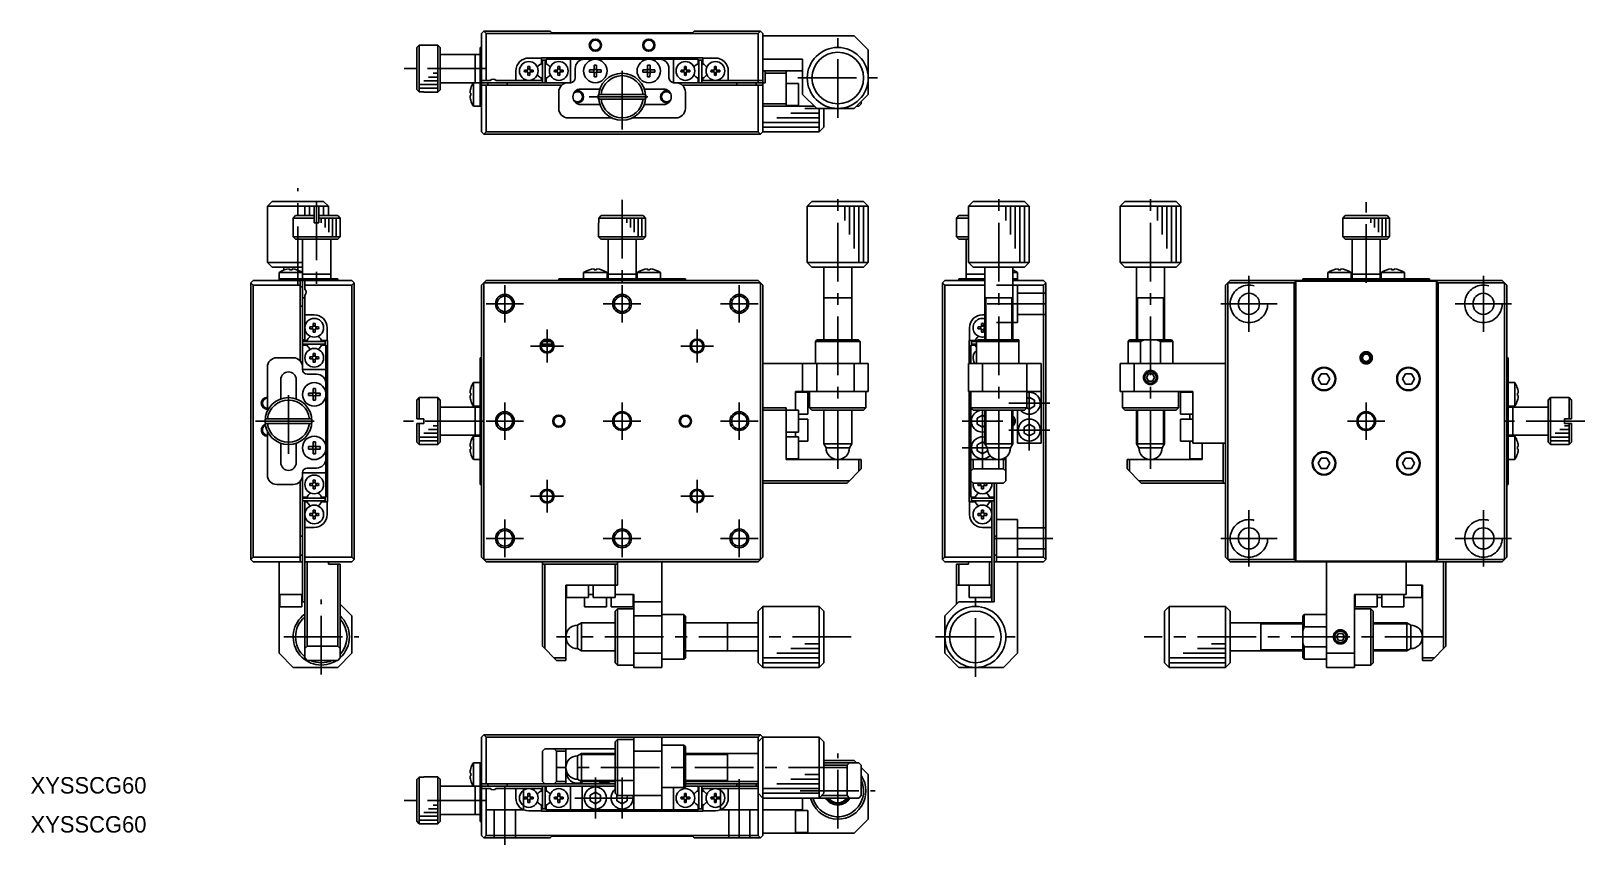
# Model space of a CAD drawing. Extents: x 145 to 476, y -5 to 168.
import ezdxf

# ---------------------------------------------------------------- set-up
doc = ezdxf.new("R2010")
doc.units = 0
doc.header["$LTSCALE"] = 10
doc.linetypes.add('CENTER', pattern=[2, 1.25, -0.25, 0.25, -0.25])
doc.linetypes.add('DASHED', pattern=[3.5, 2, -1.5])
doc.layers.get('0').update_dxf_attribs({"linetype": 'CONTINUOUS'})
doc.layers.add('CENTER', color=1, linetype='CENTER')
doc.styles.get("Standard").update_dxf_attribs({"font": 'FGP教科書体NT-M'})

msp = doc.modelspace()

# ---------------------------------------------------------------- texts
at = {"color": 7}
for p in [(144.49725, 5.954442), (144.49725, -2.361142)]:
    msp.add_text('XYSSCG60', height=3.5, dxfattribs=at).set_placement(p)

# ---------------------------------------------------------------- linework, layer by layer
at = {"color": 7, "linetype": 'CONTINUOUS'}
for p, q in [((241.15, 168.5), (240.65, 168)), ((240.65, 147), (240.65, 168)), ((241.15, 168.5), (241.65, 168)), ((255.3, 168.5), (241.15, 168.5)), ((299.65, 168), (241.65, 168)), ((241.65, 168), (241.65, 158)), ((255.3, 168.5), (255.65, 168.15)), ((255.65, 168.15), (285.65, 168.15)), ((285.65, 168.15), (286, 168.5)), ((300.15, 168.5), (286, 168.5)), ((299.65, 168), (300.15, 168.5)), ((299.65, 157.5), (299.65, 168)), ((300.65, 168), (300.15, 168.5)), ((300.65, 168), (300.65, 147)), ((300.65, 167.5), (320.15, 167.5)), ((320.15, 167.5), (323.15, 164.5)), ((226.85, 164.972136), (227.35, 165.474937)), ((226.85, 156.027864), (226.85, 164.972136)), ((227.35, 165.474937), (227.35, 155.525063)), ((228.35, 165.474937), (227.35, 165.474937)), ((228.35, 165.5), (228.35, 165.474937)), ((231.35, 165.5), (228.35, 165.5)), ((231.35, 155.5), (231.35, 165.5)), ((231.85, 165), (231.35, 165.5)), ((231.85, 165), (231.85, 156)), ((240.35, 163.5), (231.85, 163.5)), ((239.35, 163.5), (239.35, 157.5)), ((240.35, 152.5), (240.35, 165)), ((240.65, 165), (240.35, 165)), ((250.75, 162.75), (253.45, 162.75)), ((253.45, 162.8), (287.85, 162.8)), ((253.45, 162.8), (253.45, 161.544412)), ((254.45, 162.5), (254.45, 161.544412)), ((286.85, 162.5), (254.45, 162.5)), ((259.3, 162.8), (259.3, 162.5)), ((259.65, 157.5), (259.65, 162.5)), ((264, 162.5), (264, 162.8)), ((269.15, 162.8), (269.15, 162.5)), ((272.15, 162.5), (272.15, 162.8)), ((277.3, 162.8), (277.3, 162.5)), ((281.65, 157.5), (281.65, 162.5)), ((282, 162.5), (282, 162.8)), ((286.85, 162.5), (286.85, 161.544412)), ((287.85, 161.544412), (287.85, 162.8)), ((287.85, 162.75), (290.55, 162.75)), ((300.65, 162.5), (309.15, 162.5)), ((309.15, 162.5), (309.15, 155)), ((323.15, 164.5), (323.15, 155)), ((248, 158), (248, 160)), ((249.821291, 160.2), (250.55, 160.2)), ((249.821291, 159.8), (250.55, 159.8)), ((250.55, 160.2), (250.55, 160.928709)), ((250.55, 159.071291), (250.55, 159.8)), ((250.95, 160.928709), (250.95, 160.2)), ((250.95, 160.2), (251.678709, 160.2)), ((250.95, 159.8), (250.95, 159.071291)), ((251.678709, 159.8), (250.95, 159.8)), ((253.45, 161.544412), (253.15625, 161.374815)), ((253.65, 162.3), (253.65, 157.5)), ((254.25, 162.3), (253.65, 162.3)), ((254.25, 157.5), (254.25, 162.3)), ((254.45, 161.544412), (254.74375, 161.374815)), ((256.221291, 160.2), (256.95, 160.2)), ((256.221291, 159.8), (256.95, 159.8)), ((256.95, 160.2), (256.95, 160.928709)), ((256.95, 159.071291), (256.95, 159.8)), ((257.35, 160.928709), (257.35, 160.2)), ((257.35, 160.2), (258.078709, 160.2)), ((257.35, 159.8), (257.35, 159.071291)), ((258.078709, 159.8), (257.35, 159.8)), ((260.65, 160.5), (260.65, 158.5)), ((263.689763, 159.748109), (263.693111, 160.268098)), ((264.688331, 159.741679), (263.689763, 159.748123)), ((263.693111, 160.268098), (264.691679, 160.261669)), ((264.646957, 159.741946), (264.650305, 160.261935)), ((264.681902, 158.743111), (264.688331, 159.741679)), ((265.208054, 159.696957), (264.688065, 159.700305)), ((264.691679, 160.261669), (264.698109, 161.260237)), ((264.691946, 160.303043), (265.211935, 160.299695)), ((264.698109, 161.260237), (265.218098, 161.256889)), ((265.208321, 159.738331), (265.201891, 158.739763)), ((266.206889, 159.731902), (265.208321, 159.738331)), ((265.218098, 161.256889), (265.211669, 160.258321)), ((265.211669, 160.258321), (266.210237, 160.251891)), ((265.253043, 160.258054), (265.249695, 159.738065)), ((266.210237, 160.251891), (266.206889, 159.731902)), ((275.089763, 159.748109), (275.093111, 160.268098)), ((276.088331, 159.741679), (275.089763, 159.748123)), ((275.093111, 160.268098), (276.091679, 160.261669)), ((276.046957, 159.741946), (276.050305, 160.261935)), ((276.081902, 158.743111), (276.088331, 159.741679)), ((276.608054, 159.696957), (276.088065, 159.700305)), ((276.091679, 160.261669), (276.098109, 161.260237)), ((276.091946, 160.303043), (276.611935, 160.299695)), ((276.098109, 161.260237), (276.618098, 161.256889)), ((276.608321, 159.738331), (276.601891, 158.739763)), ((277.606889, 159.731902), (276.608321, 159.738331)), ((276.618098, 161.256889), (276.611669, 160.258321)), ((276.611669, 160.258321), (277.610237, 160.251891)), ((276.653043, 160.258054), (276.649695, 159.738065)), ((277.610237, 160.251891), (277.606889, 159.731902)), ((280.65, 160.5), (280.65, 158.5)), ((283.221291, 160.2), (283.95, 160.2)), ((283.221291, 159.8), (283.95, 159.8)), ((283.95, 160.2), (283.95, 160.928709)), ((283.95, 159.071291), (283.95, 159.8)), ((284.35, 160.928709), (284.35, 160.2)), ((284.35, 160.2), (285.078709, 160.2)), ((284.35, 159.8), (284.35, 159.071291)), ((285.078709, 159.8), (284.35, 159.8)), ((286.85, 161.544412), (286.55625, 161.374815)), ((287.05, 162.3), (287.05, 157.5)), ((287.65, 162.3), (287.05, 162.3)), ((287.65, 157.5), (287.65, 162.3)), ((287.85, 161.544412), (288.14375, 161.374815)), ((289.621291, 160.2), (290.35, 160.2)), ((289.621291, 159.8), (290.35, 159.8)), ((290.35, 160.2), (290.35, 160.928709)), ((290.35, 159.071291), (290.35, 159.8)), ((290.75, 160.928709), (290.75, 160.2)), ((290.75, 160.2), (291.478709, 160.2)), ((290.75, 159.8), (290.75, 159.071291)), ((291.478709, 159.8), (290.75, 159.8)), ((293.3, 160), (293.3, 158)), ((309.15, 160), (300.65, 160)), ((301.15, 160), (301.15, 157.5)), ((305.65, 159.5), (301.15, 159.5)), ((305.65, 160), (305.65, 152.5)), ((227.35, 155.525063), (226.85, 156.027864)), ((231.35, 155.5), (231.85, 156)), ((231.85, 157.5), (259.65, 157.5)), ((238.380564, 156.261933), (238.387419, 156.25859)), ((238.958343, 152.5), (238.958343, 157.5)), ((242.488562, 158), (240.65, 158)), ((257.827124, 157), (240.65, 157)), ((241.65, 157), (241.65, 147)), ((242.05, 157), (242.05, 157.5)), ((243.811438, 158), (253.45, 158)), ((246.15, 157), (246.15, 157.5)), ((253.45, 158.455588), (253.15625, 158.625185)), ((253.45, 158.455588), (253.45, 158)), ((254.74375, 158.625185), (254.45, 158.455588)), ((254.45, 158.455588), (254.45, 157.5)), ((261.8, 156.15), (265.930095, 156.15)), ((265.201891, 158.739763), (264.681902, 158.743111)), ((275.369905, 156.15), (279.5, 156.15)), ((276.601891, 158.739763), (276.081902, 158.743111)), ((281.65, 157.5), (301.15, 157.5)), ((283.472876, 157), (300.65, 157)), ((286.55625, 158.625185), (286.85, 158.455588)), ((286.85, 158.455588), (286.85, 157.5)), ((287.85, 158.455588), (288.14375, 158.625185)), ((287.85, 158), (287.85, 158.455588)), ((287.85, 158), (300.65, 158)), ((295.15, 157.5), (295.15, 157)), ((299.25, 157), (299.25, 157.5)), ((299.65, 147), (299.65, 157)), ((308.25, 157.35), (305.65, 157.35)), ((308.25, 152.65), (308.25, 157.35)), ((227.35, 155.525063), (228.35, 155.525063)), ((228.35, 155.525063), (228.35, 155.5)), ((228.35, 155.5), (231.35, 155.5)), ((238.215047, 155.26), (238.387419, 155.26)), ((238.387419, 154.74), (238.215047, 154.74)), ((238.387419, 153.74141), (238.380564, 153.738067)), ((238.387419, 155.26), (238.387419, 154.74)), ((238.958343, 152.5), (240.65, 152.5)), ((257.15, 155.5), (257.15, 152)), ((261.8, 152.85), (265.930095, 152.85)), ((265.674629, 154.995664), (275.624499, 155.004336)), ((265.675501, 153.995664), (275.625371, 154.004332)), ((275.369905, 152.85), (279.5, 152.85)), ((284.15, 155.5), (284.15, 152)), ((300.65, 153), (305.65, 153)), ((311.65, 152.5), (300.65, 152.5)), ((305.65, 152.65), (308.25, 152.65)), ((309.15, 155), (312.15, 152)), ((320.15, 152), (323.15, 155)), ((321.15, 152.5), (320.65, 152.5)), ((321.15, 152.5), (321.65, 153)), ((321.65, 153.5), (321.65, 153)), ((259.15, 150), (268.470551, 150)), ((272.829449, 150), (282.15, 150)), ((309.65, 152), (320.15, 152)), ((312.65, 147), (312.65, 152)), ((313.65, 152), (313.65, 148)), ((241.15, 146.5), (240.65, 147)), ((241.65, 147), (241.15, 146.5)), ((300.15, 146.5), (241.15, 146.5)), ((241.65, 147), (299.65, 147)), ((300.15, 146.5), (299.65, 147)), ((300.65, 147), (300.15, 146.5)), ((300.65, 147), (312.65, 147)), ((312.65, 147), (313.65, 148)), ((196, 132.15), (195, 131.15)), ((195, 131.15), (195, 119.15)), ((208, 131.15), (195, 131.15)), ((196, 132.15), (207, 132.15)), ((205, 129.15), (205, 131.15)), ((206, 129.15), (206, 131.15)), ((208, 131.15), (207, 132.15)), ((208, 129.15), (208, 131.15)), ((311.15, 132.15), (310.15, 131.15)), ((310.15, 131.15), (310.15, 119.15)), ((323.15, 131.15), (310.15, 131.15)), ((311.15, 132.15), (322.15, 132.15)), ((323.15, 131.15), (322.15, 132.15)), ((323.15, 119.15), (323.15, 131.15)), ((345.5, 132.15), (344.5, 131.15)), ((357.5, 131.15), (344.5, 131.15)), ((344.5, 131.15), (344.5, 119.15)), ((345.5, 132.15), (356.5, 132.15)), ((357.5, 131.15), (356.5, 132.15)), ((357.5, 119.15), (357.5, 131.15)), ((377.85, 132.15), (376.85, 131.15)), ((389.85, 131.15), (376.85, 131.15)), ((376.85, 131.15), (376.85, 119.15)), ((377.85, 132.15), (388.85, 132.15)), ((389.85, 131.15), (388.85, 132.15)), ((389.85, 119.15), (389.85, 131.15)), ((201, 129.15), (200.5, 128.65)), ((205.004336, 128.65), (200.5, 128.65)), ((200.5, 128.65), (200.5, 124.65)), ((205.003898, 129.15), (201, 129.15)), ((204.995664, 127.65), (206.004336, 127.65)), ((205.003898, 129.15), (205.005212, 127.650001)), ((205.996102, 129.15), (205.994788, 127.650001)), ((205.996102, 129.15), (210, 129.15)), ((206.005212, 127.650001), (206.003898, 129.15)), ((210.5, 128.65), (206.004336, 128.65)), ((210.5, 128.65), (210, 129.15)), ((210.5, 124.65), (210.5, 128.65)), ((265.65, 127.65), (265.65, 124.65)), ((265.675501, 127.65), (265.65, 127.65)), ((266.177868, 129.150436), (265.674629, 128.65)), ((275.625371, 128.65), (265.675501, 128.65)), ((265.675501, 128.65), (265.675501, 127.65)), ((266.17743, 129.15), (275.12257, 129.15)), ((275.12257, 129.15), (275.625371, 128.65)), ((275.65, 127.65), (275.624499, 127.65)), ((275.625371, 127.65), (275.625371, 128.65)), ((275.65, 124.65), (275.65, 127.65)), ((342.5, 129.15), (342, 128.65)), ((344.5, 128.65), (342, 128.65)), ((342, 128.65), (342, 124.65)), ((342.5, 129.15), (344.5, 129.15)), ((424.375501, 127.65), (424.35, 127.65)), ((424.35, 127.65), (424.35, 124.65)), ((424.877868, 129.150436), (424.374629, 128.65)), ((424.374629, 127.65), (424.374629, 128.65)), ((434.325371, 128.65), (424.375501, 128.65)), ((424.87743, 129.15), (433.82257, 129.15)), ((433.82257, 129.15), (434.325371, 128.65)), ((434.325371, 127.65), (434.325371, 128.65)), ((434.35, 127.65), (434.325371, 127.65)), ((434.35, 124.65), (434.35, 127.65)), ((200.5, 124.65), (201, 124.15)), ((200.5, 124.65), (210.5, 124.65)), ((210, 124.15), (201, 124.15)), ((202.5, 124.15), (202.5, 96.35)), ((208.5, 115.65), (208.5, 124.15)), ((210, 124.15), (210.5, 124.65)), ((265.65, 124.65), (266.15, 124.15)), ((265.650002, 124.65), (275.65, 124.65)), ((275.15, 124.15), (266.150002, 124.15)), ((267.65, 124.15), (267.65, 115.65)), ((273.65, 115.65), (273.65, 124.15)), ((275.15, 124.15), (275.65, 124.65)), ((342, 124.65), (344.5, 124.65)), ((342, 124.65), (342.5, 124.15)), ((344.5, 124.15), (342.5, 124.15)), ((344, 124.15), (344, 115.65)), ((424.35, 124.65), (434.35, 124.65)), ((424.35, 124.65), (424.85, 124.15)), ((433.85, 124.15), (424.85, 124.15)), ((426.35, 124.15), (426.35, 115.65)), ((432.35, 115.65), (432.35, 124.15)), ((433.85, 124.15), (434.35, 124.65)), ((195, 119.15), (202.5, 119.15)), ((195, 119.15), (196, 118.15)), ((202.5, 118.15), (196, 118.15)), ((197.5, 117.041657), (202.5, 117.041657)), ((197.5, 117.041657), (197.5, 115.35)), ((198.5, 118.15), (198.5, 117.542641)), ((198.738044, 117.619429), (198.743111, 117.612581)), ((198.739763, 117.612581), (198.738044, 117.619429)), ((200.251891, 117.612581), (199.731902, 117.612581)), ((199.738331, 117.784953), (199.738331, 117.612916)), ((199.741679, 117.784953), (199.741679, 117.613087)), ((200, 117.619429), (200.268098, 117.612581)), ((200.261669, 117.784953), (200.261669, 117.784757)), ((200.268098, 117.784447), (200.268098, 117.612581)), ((201.261956, 117.619429), (201.256889, 117.612581)), ((208.5, 116.65), (202.5, 116.65)), ((262.45, 117.041657), (267.45, 117.041657)), ((262.45, 117.041657), (262.45, 115.65)), ((263.688044, 117.619429), (263.693111, 117.612581)), ((263.689763, 117.612581), (263.688044, 117.619429)), ((265.201891, 117.612581), (264.681902, 117.612581)), ((264.688331, 117.784953), (264.688331, 117.612916)), ((264.691679, 117.784953), (264.691679, 117.613087)), ((264.95, 117.619429), (265.218098, 117.612581)), ((265.211669, 117.784953), (265.211669, 117.784757)), ((265.218098, 117.784447), (265.218098, 117.612581)), ((266.211956, 117.619429), (266.206889, 117.612581)), ((267.45, 115.65), (267.45, 117.041657)), ((273.65, 116.65), (267.65, 116.65)), ((273.85, 117.041657), (278.85, 117.041657)), ((273.85, 117.041657), (273.85, 115.65)), ((275.088044, 117.619429), (275.093111, 117.612581)), ((275.089763, 117.612581), (275.088044, 117.619429)), ((276.601891, 117.612581), (276.081902, 117.612581)), ((276.088331, 117.784953), (276.088331, 117.612916)), ((276.091679, 117.784953), (276.091679, 117.613087)), ((276.611669, 117.784953), (276.611669, 117.784757)), ((276.628858, 117.784953), (276.628858, 117.613087)), ((277.611956, 117.619429), (277.606889, 117.612581)), ((278.85, 115.65), (278.85, 117.041657)), ((310.15, 119.15), (323.15, 119.15)), ((310.15, 119.15), (311.15, 118.15)), ((322.15, 118.15), (311.15, 118.15)), ((313.65, 118.15), (313.65, 102.650019)), ((319.65, 102.650019), (319.65, 118.15)), ((322.15, 118.15), (323.15, 119.15)), ((348, 116.65), (344, 116.65)), ((344.5, 119.15), (345.5, 118.15)), ((344.5, 119.15), (357.5, 119.15)), ((356.5, 118.15), (345.5, 118.15)), ((348, 118.15), (348, 102.65)), ((354, 102.65), (354, 118.15)), ((354, 117.041657), (354.999948, 117.041657)), ((355, 115.35), (355, 117.041657)), ((356.5, 118.15), (357.5, 119.15)), ((376.85, 119.15), (377.85, 118.15)), ((376.85, 119.15), (389.85, 119.15)), ((388.85, 118.15), (377.85, 118.15)), ((380.35, 118.15), (380.35, 102.650019)), ((386.35, 102.650019), (386.35, 118.15)), ((388.85, 118.15), (389.85, 119.15)), ((421.15, 117.041657), (421.15, 115.65)), ((421.15, 117.041657), (426.15, 117.041657)), ((422.388044, 117.619429), (422.393111, 117.612581)), ((422.389763, 117.612581), (422.388044, 117.619429)), ((423.901891, 117.612581), (423.381902, 117.612581)), ((423.388331, 117.784953), (423.388331, 117.612916)), ((423.391679, 117.784953), (423.391679, 117.613087)), ((423.65, 117.619429), (423.918098, 117.612581)), ((423.911669, 117.784953), (423.911669, 117.784757)), ((423.927875, 117.784953), (423.927875, 117.613087)), ((424.911956, 117.619429), (424.906889, 117.612581)), ((426.15, 115.65), (426.15, 117.041657)), ((432.35, 116.65), (426.35, 116.65)), ((432.55, 117.041657), (432.55, 115.65)), ((432.55, 117.041657), (437.55, 117.041657)), ((433.788044, 117.619429), (433.793111, 117.612581)), ((433.789763, 117.612581), (433.788044, 117.619429)), ((435.301891, 117.612581), (434.781902, 117.612581)), ((434.788331, 117.784953), (434.788331, 117.612916)), ((434.791679, 117.784953), (434.791679, 117.613087)), ((435.05, 117.619429), (435.318098, 117.612581)), ((435.311669, 117.784953), (435.311669, 117.784757)), ((435.327875, 117.784953), (435.327875, 117.613087)), ((436.311956, 117.619429), (436.306889, 117.612581)), ((437.55, 115.65), (437.55, 117.041657)), ((191.5, 114.85), (192, 115.35)), ((192, 114.35), (191.5, 114.85)), ((191.5, 55.85), (191.5, 114.85)), ((192, 115.35), (213, 115.35)), ((202, 114.35), (192, 114.35)), ((192, 114.35), (192, 56.35)), ((197.5, 115.65), (210, 115.65)), ((201.5, 115.35), (201.5, 115.65)), ((202, 98.172876), (202, 115.35)), ((202, 113.95), (202.5, 113.95)), ((203, 113.511438), (203, 115.35)), ((213, 114.35), (203, 114.35)), ((204.5, 115.65), (204.5, 115.35)), ((208, 115.35), (208, 115.65)), ((210, 115.35), (210, 115.65)), ((213, 115.35), (213.5, 114.85)), ((213.5, 114.85), (213, 114.35)), ((213, 56.35), (213, 114.35)), ((213.5, 114.85), (213.5, 55.85)), ((241.65, 115.35), (240.65, 114.35)), ((240.65, 56.35), (240.65, 114.35)), ((300.15, 114.85), (241.15, 114.85)), ((241.15, 114.85), (241.15, 55.85)), ((241.65, 115.35), (299.65, 115.35)), ((257.15, 115.35), (257.15, 115.65)), ((284.15, 115.65), (257.15, 115.65)), ((284.15, 115.35), (284.15, 115.65)), ((300.65, 114.35), (299.65, 115.35)), ((300.15, 55.85), (300.15, 114.85)), ((300.65, 114.35), (300.65, 56.35)), ((339, 114.85), (339.5, 115.35)), ((339, 55.85), (339, 114.85)), ((339.5, 114.35), (339, 114.85)), ((339.5, 115.35), (348, 115.35)), ((339.5, 114.35), (339.5, 56.35)), ((348, 114.35), (339.5, 114.35)), ((342.5, 115.35), (342.5, 115.65)), ((342.5, 115.65), (348, 115.65)), ((354, 115.65), (355, 115.65)), ((354, 115.35), (360.5, 115.35)), ((360.5, 114.35), (354, 114.35)), ((361, 114.85), (360.5, 115.35)), ((361, 114.85), (360.5, 114.35)), ((360.5, 56.35), (360.5, 114.35)), ((361, 55.85), (361, 114.85)), ((400.35, 115.35), (399.35, 114.35)), ((399.35, 56.35), (399.35, 114.35)), ((399.85, 114.85), (399.85, 55.85)), ((414, 114.85), (399.85, 114.85)), ((400.35, 115.35), (458.35, 115.35)), ((414, 114.85), (414.35, 115.2)), ((414, 55.85), (414, 114.85)), ((414.35, 115.2), (414.35, 55.5)), ((414.35, 115.2), (444.35, 115.2)), ((415.85, 115.35), (415.85, 115.65)), ((415.85, 115.65), (442.85, 115.65)), ((417.85, 115.65), (417.85, 115.35)), ((418.35, 115.35), (418.35, 115.65)), ((419.35, 115.65), (419.35, 115.35)), ((421.35, 115.65), (421.35, 115.35)), ((422.575, 115.65), (422.575, 115.35002)), ((424.725, 115.35002), (424.725, 115.65)), ((433.975, 115.65), (433.975, 115.35002)), ((436.125, 115.35002), (436.125, 115.65)), ((437.35, 115.35), (437.35, 115.65)), ((439.35, 115.35), (439.35, 115.65)), ((440.35, 115.65), (440.35, 115.35)), ((440.85, 115.35), (440.85, 115.65)), ((442.85, 115.35), (442.85, 115.65)), ((444.35, 55.5), (444.35, 115.2)), ((444.35, 115.2), (444.7, 114.85)), ((444.7, 114.85), (444.7, 55.85)), ((458.85, 114.85), (444.7, 114.85)), ((459.35, 114.35), (458.35, 115.35)), ((458.85, 55.85), (458.85, 114.85)), ((459.35, 56.35), (459.35, 114.35)), ((202, 109.85), (202.5, 109.85)), ((203, 111.65), (202.5, 111.65)), ((203, 112.188562), (203, 102.55)), ((319.650005, 111.65), (313.649995, 111.65)), ((319.649877, 111.65), (313.65, 111.65)), ((354.000005, 111.65), (347.999995, 111.65)), ((386.350005, 111.65), (380.349995, 111.65)), ((203, 108), (205, 108)), ((204.8, 105.45), (204.8, 106.178709)), ((205.2, 106.178709), (205.2, 105.45)), ((347.3, 105.45), (347.3, 106.178709)), ((348, 108), (347.5, 108)), ((347.7, 106.178709), (347.7, 105.45)), ((203.625185, 102.84375), (203.455588, 102.55)), ((204.071291, 105.45), (204.8, 105.45)), ((204.8, 105.05), (204.071291, 105.05)), ((204.8, 104.321291), (204.8, 105.05)), ((205.2, 105.45), (205.928709, 105.45)), ((205.2, 105.05), (205.2, 104.321291)), ((205.928709, 105.05), (205.2, 105.05)), ((206.544412, 102.55), (206.374815, 102.84375)), ((207.75, 105.25), (207.75, 102.55)), ((344.75, 105.25), (344.75, 102.55)), ((346.125185, 102.84375), (345.955588, 102.55)), ((346.571291, 105.45), (347.3, 105.45)), ((347.3, 105.05), (346.571291, 105.05)), ((347.3, 104.321291), (347.3, 105.05)), ((347.7, 105.45), (348, 105.45)), ((347.7, 105.05), (347.7, 104.321291)), ((348, 105.05), (347.7, 105.05)), ((202.5, 102.65), (203, 102.65)), ((207.3, 102.35), (202.5, 102.35)), ((202.5, 101.75), (207.3, 101.75)), ((203.455588, 101.55), (202.5, 101.55)), ((203.455588, 102.55), (203, 102.55)), ((203.625185, 101.25625), (203.455588, 101.55)), ((204.8, 99.778709), (204.8, 99.05)), ((205.2, 99.778709), (205.2, 99.05)), ((206.544412, 101.55), (206.374815, 101.25625)), ((207.8, 102.55), (206.544412, 102.55)), ((207.5, 101.55), (206.544412, 101.55)), ((207.3, 101.75), (207.3, 102.35)), ((207.5, 101.55), (207.5, 69.15)), ((207.8, 102.55), (207.8, 68.15)), ((255.883896, 101.55), (253.416104, 101.55)), ((253.465728, 101.75), (255.834272, 101.75)), ((253.9, 102.350002), (255.4, 102.350002)), ((254.25, 102.35), (254.25, 102.534272)), ((254.25, 101.55), (254.25, 101.75)), ((255, 102.55), (254.3, 102.55)), ((254.45, 102.35), (254.45, 102.55)), ((254.45, 101.55), (254.45, 101.75)), ((312.2, 102.65), (311.9, 102.35)), ((321.4, 102.35), (311.9, 102.35)), ((311.9, 102.35), (311.9, 97.65)), ((312.2, 102.65), (321.1, 102.65)), ((321.4, 102.35), (321.1, 102.65)), ((321.4, 97.65), (321.4, 102.35)), ((344.7, 97.65), (344.7, 102.55)), ((344.7, 102.55), (345.955588, 102.55)), ((345, 101.55), (345.955588, 101.55)), ((345, 97.65), (345, 101.55)), ((345.2, 101.75), (345.2, 102.35)), ((355.25, 102.35), (345.2, 102.35)), ((345.2, 101.75), (346.25, 101.75)), ((345.955588, 101.55), (346.125185, 101.25625)), ((346.55, 102.65), (346.25, 102.35)), ((346.25, 102.35), (346.25, 97.65)), ((346.55, 102.65), (355.25, 102.65)), ((355.25, 102.65), (355.25, 97.65)), ((378.9, 102.65), (378.6, 102.35)), ((381.22868, 102.35), (378.6, 102.35)), ((378.6, 102.35), (378.6, 97.650006)), ((378.9, 102.65), (387.8, 102.65)), ((382.030909, 102.65), (381.22868, 102.35)), ((381.22868, 102.35), (381.22868, 97.65)), ((385.47132, 102.35), (384.669091, 102.65)), ((388.1, 102.35), (385.47132, 102.35)), ((385.47132, 97.65), (385.47132, 102.35)), ((388.1, 102.35), (387.8, 102.65)), ((388.1, 97.650006), (388.1, 102.35)), ((195, 96.85), (195, 87.529449)), ((200.5, 98.85), (197, 98.85)), ((202.5, 96.35), (207.5, 96.35)), ((204.071291, 99.05), (204.8, 99.05)), ((204.8, 98.65), (204.071291, 98.65)), ((204.8, 97.921291), (204.8, 98.65)), ((205.2, 99.05), (205.928709, 99.05)), ((205.2, 98.65), (205.2, 97.921291)), ((205.928709, 98.65), (205.2, 98.65)), ((207.5, 97.65), (207.8, 97.65)), ((240.65, 98.85), (240.35, 98.85)), ((240.35, 71.85), (240.35, 98.85)), ((240.65, 96.85), (240.35, 96.85)), ((240.35, 96.35), (240.65, 96.35)), ((300.65, 97.65), (323.15, 97.65)), ((309.15, 91.65), (309.15, 97.65)), ((312.15, 97.65), (312.15, 91.65)), ((320.15, 91.65), (320.15, 97.65)), ((323.15, 91.65), (323.15, 97.65)), ((344.5, 91.65), (344.5, 97.65)), ((344.5, 97.65), (360, 97.65)), ((347.5, 97.65), (347.5, 91.65)), ((357, 88.15), (357, 97.65)), ((360, 97.65), (360, 80.65)), ((376.85, 91.65), (376.85, 97.65)), ((376.85, 97.65), (399.35, 97.65)), ((379.85, 97.65), (379.85, 91.65)), ((459.35, 98.85), (459.65, 98.85)), ((459.65, 96.85), (459.35, 96.85)), ((459.65, 71.85), (459.65, 98.85)), ((197.85, 94.2), (197.85, 90.069905)), ((201.15, 94.2), (201.15, 90.069905)), ((205.5, 95.35), (203.5, 95.35)), ((238.958343, 88.55), (238.958343, 93.55)), ((240.35, 93.55), (238.958343, 93.55)), ((240.65, 95.35), (240.35, 95.35)), ((382.916987, 95.4), (382.483975, 94.65)), ((382.483975, 94.65), (382.916987, 93.9)), ((383.783013, 95.4), (382.916987, 95.4)), ((383.783013, 93.9), (382.916987, 93.9)), ((383.783013, 95.4), (384.216025, 94.65)), ((384.216025, 94.65), (383.783013, 93.9)), ((419.714915, 95.45), (419.079829, 94.35)), ((419.714915, 93.25), (419.079829, 94.35)), ((420.985085, 95.45), (419.714915, 95.45)), ((420.985085, 93.25), (419.714915, 93.25)), ((421.620171, 94.35), (420.985085, 95.45)), ((421.620171, 94.35), (420.985085, 93.25)), ((437.714915, 95.45), (437.079829, 94.35)), ((437.714915, 93.25), (437.079829, 94.35)), ((438.985085, 95.45), (437.714915, 95.45)), ((438.985085, 93.25), (437.714915, 93.25)), ((439.620171, 94.35), (438.985085, 95.45)), ((439.620171, 94.35), (438.985085, 93.25)), ((461.041657, 93.55), (459.65, 93.55)), ((461.041657, 93.55), (461.041657, 88.55)), ((203.74141, 90.79), (203.74141, 91.31)), ((203.74141, 91.31), (204.74, 91.31)), ((204.74, 90.79), (203.74141, 90.79)), ((204.698625, 90.79), (204.698625, 91.31)), ((204.74, 92.30859), (205.26, 92.30859)), ((204.74, 91.31), (204.74, 92.30859)), ((204.74, 91.351375), (205.26, 91.351375)), ((204.74, 89.79141), (204.74, 90.79)), ((205.26, 90.748625), (204.74, 90.748625)), ((205.26, 89.79141), (204.74, 89.79141)), ((205.26, 92.30859), (205.26, 91.31)), ((205.26, 91.31), (206.25859, 91.31)), ((206.25859, 90.79), (205.26, 90.79)), ((205.26, 90.79), (205.26, 89.79141)), ((205.301375, 91.31), (205.301375, 90.79)), ((206.25859, 91.31), (206.25859, 90.79)), ((207.8, 91.65), (207.5, 91.65)), ((227.35, 90.35), (226.85, 89.85)), ((226.85, 85.85), (226.85, 89.85)), ((227.35, 90.35), (227.35, 85.85)), ((231.35, 90.35), (227.35, 90.35)), ((231.35, 80.35), (231.35, 90.35)), ((231.85, 89.85), (231.35, 90.35)), ((231.85, 89.85), (231.85, 80.85)), ((238.215047, 91.31), (238.387419, 91.31)), ((238.387419, 90.79), (238.215047, 90.79)), ((238.380564, 92.311933), (238.387419, 92.30859)), ((238.387419, 89.79141), (238.380564, 89.788067)), ((238.387419, 91.31), (238.387419, 90.79)), ((307.65, 91.65), (307.65, 87.7)), ((323.15, 91.65), (307.65, 91.65)), ((310.25, 91.5), (307.65, 91.5)), ((310.25, 86.8), (310.25, 91.5)), ((310.65, 91.65), (310.65, 88.15)), ((322.65, 88.15), (322.65, 91.65)), ((360, 91.65), (344.5, 91.65)), ((344.7, 68.15), (344.7, 91.65)), ((345, 91.65), (345, 69.15)), ((357, 90.131495), (357.5, 90.420171)), ((357.5, 90.420171), (358.6, 89.785085)), ((358.6, 89.785085), (358.6, 88.514915)), ((376.85, 91.65), (392.35, 91.65)), ((377.35, 91.65), (377.35, 88.15)), ((389.35, 88.15), (389.35, 91.65)), ((392.35, 91.5), (389.75, 91.5)), ((389.75, 91.5), (389.75, 86.8)), ((392.35, 91.65), (392.35, 80.65)), ((461.612581, 92.30859), (461.619436, 92.311933)), ((461.612581, 90.79), (461.612581, 91.31)), ((461.612581, 91.31), (461.784953, 91.31)), ((461.784953, 90.79), (461.612581, 90.79)), ((461.619436, 89.788067), (461.612581, 89.79141)), ((468.65, 90.35), (468.15, 89.85)), ((468.15, 80.85), (468.15, 89.85)), ((472.65, 90.35), (468.65, 90.35)), ((468.65, 90.35), (468.65, 80.35)), ((472.65, 85.85), (472.65, 90.35)), ((473.15, 89.85), (472.65, 90.35)), ((473.15, 89.85), (473.15, 85.85)), ((207.8, 86.85), (207.5, 86.85)), ((240.35, 88.35), (231.85, 88.35)), ((238.958343, 88.55), (240.35, 88.55)), ((239.35, 88.35), (239.35, 82.35)), ((305.65, 88.15), (300.65, 88.15)), ((305.65, 87.65), (300.65, 87.65)), ((305.65, 88.15), (305.65, 77.15)), ((308.25, 87.7), (305.65, 87.7)), ((308.25, 83), (308.25, 87.7)), ((308.25, 86.8), (310.25, 86.8)), ((310.65, 88.15), (322.65, 88.15)), ((310.65, 88.15), (311.15, 87.65)), ((322.15, 87.65), (311.15, 87.65)), ((313.65, 87.649981), (313.65, 80.516025)), ((319.65, 80.516025), (319.65, 87.649981)), ((322.15, 87.65), (322.65, 88.15)), ((345, 86.85), (344.7, 86.85)), ((345, 88.15), (357, 88.15)), ((345, 88.15), (345.5, 87.65)), ((345.25, 87.9), (345, 87.65)), ((356.5, 87.65), (345.5, 87.65)), ((346.4, 85.985085), (347.5, 86.620171)), ((347.5, 86.620171), (348, 86.331495)), ((348, 87.65), (348, 80.516025)), ((354, 80.516025), (354, 87.65)), ((355, 87.65), (355, 80.65)), ((356.5, 87.65), (357, 88.15)), ((357, 88.168505), (357.5, 87.879829)), ((357.5, 87.879829), (358.6, 88.514915)), ((377.35, 88.15), (389.35, 88.15)), ((377.35, 88.15), (377.85, 87.65)), ((388.85, 87.65), (377.85, 87.65)), ((380.35, 87.649981), (380.35, 80.516025)), ((386.35, 80.516025), (386.35, 87.649981)), ((388.85, 87.65), (389.35, 88.15)), ((389.75, 86.8), (392.35, 86.8)), ((391.75, 86.8), (391.75, 85.8)), ((459.65, 88.55), (461.041657, 88.55)), ((468.15, 88.35), (459.65, 88.35)), ((460.65, 82.35), (460.65, 88.35)), ((194.525063, 85.85), (204.474937, 85.85)), ((204.474937, 84.85), (194.525063, 84.85)), ((195, 83.170551), (195, 73.85)), ((207.5, 83.85), (207.8, 83.85)), ((228.35, 85.85), (226.85, 85.85)), ((226.85, 80.85), (226.85, 84.85)), ((228.35, 84.85), (226.85, 84.85)), ((227.35, 84.85), (227.35, 80.35)), ((228.35, 85.85), (228.35, 84.85)), ((305.65, 83), (308.25, 83)), ((307.65, 83), (307.65, 82)), ((310.25, 85.8), (308.25, 85.8)), ((310.25, 81.1), (310.25, 85.8)), ((344.7, 83.85), (345, 83.85)), ((346.4, 85.985085), (346.4, 84.714915)), ((346.4, 84.714915), (347.5, 84.079829)), ((347.5, 84.079829), (348, 84.368505)), ((356.4, 84.085085), (357.5, 84.720171)), ((356.4, 84.085085), (356.4, 82.814915)), ((357.5, 84.720171), (358.6, 84.085085)), ((358.6, 84.085085), (358.6, 82.814915)), ((392.35, 85.8), (389.75, 85.8)), ((389.75, 85.8), (389.75, 81.1)), ((473.15, 85.85), (471.65, 85.85)), ((471.65, 84.85), (471.65, 85.85)), ((471.65, 84.85), (473.15, 84.85)), ((472.65, 80.35), (472.65, 84.85)), ((473.15, 84.85), (473.15, 80.85)), ((197.85, 80.630095), (197.85, 76.5)), ((201.15, 80.630095), (201.15, 76.5)), ((203.74141, 79.39), (203.74141, 79.91)), ((203.74141, 79.91), (204.74, 79.91)), ((204.698625, 79.39), (204.698625, 79.91)), ((204.74, 80.90859), (205.26, 80.90859)), ((204.74, 79.91), (204.74, 80.90859)), ((204.74, 79.951375), (205.26, 79.951375)), ((205.26, 80.90859), (205.26, 79.91)), ((205.26, 79.91), (206.25859, 79.91)), ((205.301375, 79.91), (205.301375, 79.39)), ((206.25859, 79.91), (206.25859, 79.39)), ((226.85, 80.85), (227.35, 80.35)), ((227.35, 80.35), (231.35, 80.35)), ((231.35, 80.35), (231.85, 80.85)), ((231.85, 82.35), (240.35, 82.35)), ((238.215047, 79.91), (238.387419, 79.91)), ((238.380564, 80.911933), (238.387419, 80.90859)), ((238.387419, 79.91), (238.387419, 79.39)), ((238.958343, 77.15), (238.958343, 82.15)), ((240.35, 82.15), (238.958343, 82.15)), ((308.25, 82), (305.65, 82)), ((308.25, 77.3), (308.25, 82)), ((308.25, 81.1), (310.25, 81.1)), ((313.65, 80.516025), (319.65, 80.516025)), ((313.65, 80.516025), (314.15, 79.65)), ((319.15, 79.65), (314.15, 79.65)), ((319.15, 79.65), (319.65, 80.516025)), ((346.4, 80.285085), (347.5, 80.920171)), ((346.4, 80.285085), (346.4, 79.014915)), ((347.5, 80.920171), (348, 80.631495)), ((348, 80.516025), (348.5, 79.65)), ((348, 80.516025), (354, 80.516025)), ((353.5, 79.65), (348.5, 79.65)), ((353.5, 79.65), (354, 80.516025)), ((360, 80.65), (355, 80.65)), ((356.4, 82.814915), (357.5, 82.179829)), ((357.5, 82.179829), (358.6, 82.814915)), ((380.35, 80.516025), (380.85, 79.65)), ((380.350123, 80.516025), (386.35, 80.516025)), ((385.85, 79.65), (380.850103, 79.65)), ((385.85, 79.65), (386.35, 80.516025)), ((389.75, 81.1), (392.35, 81.1)), ((391.75, 81.1), (391.75, 77.3)), ((392.35, 80.65), (399.35, 80.65)), ((394.35, 80.65), (394.35, 77.15)), ((398.85, 72.15), (398.85, 80.65)), ((459.65, 82.35), (468.15, 82.35)), ((461.041657, 82.15), (459.65, 82.15)), ((461.041657, 82.15), (461.041657, 77.15)), ((461.612581, 80.90859), (461.619436, 80.911933)), ((461.612581, 79.39), (461.612581, 79.91)), ((461.612581, 79.91), (461.784953, 79.91)), ((468.15, 80.85), (468.65, 80.35)), ((468.65, 80.35), (472.65, 80.35)), ((472.65, 80.35), (473.15, 80.85)), ((204.74, 79.39), (203.74141, 79.39)), ((204.74, 78.39141), (204.74, 79.39)), ((205.26, 79.348625), (204.74, 79.348625)), ((205.26, 78.39141), (204.74, 78.39141)), ((206.25859, 79.39), (205.26, 79.39)), ((205.26, 79.39), (205.26, 78.39141)), ((238.387419, 79.39), (238.215047, 79.39)), ((238.387419, 78.39141), (238.380564, 78.388067)), ((238.958343, 77.15), (240.35, 77.15)), ((240.35, 77.35), (240.65, 77.35)), ((305.65, 77.3), (308.25, 77.3)), ((305.65, 77.15), (321.65, 77.15)), ((321.15, 74.65), (321.15, 77.15)), ((321.65, 75.15), (321.65, 77.15)), ((345, 77.15), (352.5, 77.15)), ((345.5, 77.15), (345.5, 75.15)), ((346.4, 79.014915), (347.5, 78.379829)), ((347.5, 78.379829), (348.584396, 79.005906)), ((352, 75.15), (352, 77.15)), ((352.5, 72.65), (352.5, 77.65)), ((378.35, 75.15), (378.35, 77.15)), ((378.35, 77.15), (394.35, 77.15)), ((378.85, 77.15), (378.85, 74.65)), ((391.75, 77.3), (394.35, 77.3)), ((419.714915, 77.45), (419.079829, 76.35)), ((419.714915, 75.25), (419.079829, 76.35)), ((420.985085, 77.45), (419.714915, 77.45)), ((421.620171, 76.35), (420.985085, 77.45)), ((421.620171, 76.35), (420.985085, 75.25)), ((437.714915, 77.45), (437.079829, 76.35)), ((437.714915, 75.25), (437.079829, 76.35)), ((438.985085, 77.45), (437.714915, 77.45)), ((439.620171, 76.35), (438.985085, 77.45)), ((439.620171, 76.35), (438.985085, 75.25)), ((459.65, 77.15), (461.041657, 77.15)), ((461.784953, 79.39), (461.612581, 79.39)), ((461.619436, 78.388067), (461.612581, 78.39141)), ((202.5, 74.35), (207.5, 74.35)), ((202.5, 74.35), (202.5, 46.85)), ((205.5, 75.35), (203.5, 75.35)), ((240.35, 75.35), (240.65, 75.35)), ((240.65, 74.35), (240.35, 74.35)), ((240.35, 73.85), (240.65, 73.85)), ((321.65, 75.15), (318.65, 72.15)), ((345.5, 75.15), (345, 74.65)), ((345.5, 75.15), (352, 75.15)), ((352.5, 74.65), (352, 75.15)), ((381.35, 72.15), (378.35, 75.15)), ((420.985085, 75.25), (419.714915, 75.25)), ((438.985085, 75.25), (437.714915, 75.25)), ((459.35, 73.85), (459.65, 73.85)), ((200.5, 71.85), (197, 71.85)), ((202, 55.35), (202, 72.527124)), ((204.071291, 72.05), (204.8, 72.05)), ((204.8, 71.65), (204.071291, 71.65)), ((204.8, 72.778709), (204.8, 72.05)), ((204.8, 70.921291), (204.8, 71.65)), ((205.2, 72.778709), (205.2, 72.05)), ((205.2, 72.05), (205.928709, 72.05)), ((205.2, 71.65), (205.2, 70.921291)), ((205.928709, 71.65), (205.2, 71.65)), ((240.65, 71.85), (240.35, 71.85)), ((300.65, 72.65), (319.15, 72.65)), ((318.65, 72.15), (300.65, 72.15)), ((345, 72.65), (345.5, 72.15)), ((352, 72.15), (345.5, 72.15)), ((346.571291, 72.05), (347.3, 72.05)), ((347.3, 71.65), (346.571291, 71.65)), ((347.3, 72.15), (347.3, 72.05)), ((347.3, 70.921291), (347.3, 71.65)), ((347.7, 72.15), (347.7, 72.05)), ((347.7, 72.05), (348.428709, 72.05)), ((347.7, 71.65), (347.7, 70.921291)), ((348.428709, 71.65), (347.7, 71.65)), ((350, 72.15), (350, 46.85)), ((350.5, 72.15), (350.5, 55.35)), ((352.5, 72.65), (352, 72.15)), ((380.85, 72.65), (398.85, 72.65)), ((381.35, 72.15), (399.35, 72.15)), ((459.35, 71.85), (459.65, 71.85)), ((203.455588, 69.15), (202.5, 69.15)), ((207.3, 68.95), (202.5, 68.95)), ((202.5, 68.35), (207.3, 68.35)), ((203, 68.15), (203.455588, 68.15)), ((203, 34.85), (203, 68.15)), ((203.625185, 69.44375), (203.455588, 69.15)), ((203.625185, 67.85625), (203.455588, 68.15)), ((204.8, 65.65), (204.8, 66.378709)), ((205.2, 66.378709), (205.2, 65.65)), ((206.544412, 69.15), (206.374815, 69.44375)), ((206.544412, 68.15), (206.374815, 67.85625)), ((207.5, 69.15), (206.544412, 69.15)), ((206.544412, 68.15), (207.8, 68.15)), ((207.3, 68.35), (207.3, 68.95)), ((207.75, 68.15), (207.75, 65.45)), ((345.955588, 68.15), (344.7, 68.15)), ((344.75, 68.15), (344.75, 65.45)), ((345, 69.15), (345.955588, 69.15)), ((345.2, 68.35), (345.2, 68.95)), ((350, 68.95), (345.2, 68.95)), ((345.2, 68.35), (350, 68.35)), ((345.955588, 69.15), (346.125185, 69.44375)), ((346.125185, 67.85625), (345.955588, 68.15)), ((347.3, 65.65), (347.3, 66.378709)), ((347.7, 66.378709), (347.7, 65.65)), ((348.874815, 69.44375), (349.044412, 69.15)), ((349.044412, 68.15), (348.874815, 67.85625)), ((349.044412, 69.15), (350, 69.15)), ((349.5, 68.15), (349.044412, 68.15)), ((349.5, 68.15), (349.5, 46.85)), ((204.071291, 65.65), (204.8, 65.65)), ((204.8, 65.25), (204.071291, 65.25)), ((204.8, 64.521291), (204.8, 65.25)), ((205.2, 65.65), (205.928709, 65.65)), ((205.2, 65.25), (205.2, 64.521291)), ((205.928709, 65.25), (205.2, 65.25)), ((346.571291, 65.65), (347.3, 65.65)), ((347.3, 65.25), (346.571291, 65.25)), ((347.3, 64.521291), (347.3, 65.25)), ((347.7, 65.65), (348.428709, 65.65)), ((347.7, 65.25), (347.7, 64.521291)), ((348.428709, 65.25), (347.7, 65.25)), ((202.5, 60.85), (202, 60.85)), ((205, 62.7), (203, 62.7)), ((347.5, 62.7), (349.5, 62.7)), ((350.5, 60.85), (350, 60.85)), ((191.5, 55.85), (192, 56.35)), ((192, 56.35), (202, 56.35)), ((202, 56.75), (202.5, 56.75)), ((203, 56.35), (213, 56.35)), ((213, 56.35), (213.5, 55.85)), ((240.65, 56.35), (241.65, 55.35)), ((299.65, 55.35), (300.65, 56.35)), ((339, 55.85), (339.5, 56.35)), ((339.5, 56.35), (349.5, 56.35)), ((350.5, 56.75), (350, 56.75)), ((350.5, 56.35), (360.5, 56.35)), ((360.5, 56.35), (361, 55.85)), ((399.35, 56.35), (400.35, 55.35)), ((458.35, 55.35), (459.35, 56.35)), ((192, 55.35), (191.5, 55.85)), ((202.5, 55.35), (192, 55.35)), ((197.5, 55.35), (197.5, 35.85)), ((213, 55.35), (203, 55.35)), ((203.5, 55.35), (203.5, 37.35)), ((208, 54.85), (208, 55.35)), ((210.5, 54.85), (208, 54.85)), ((210, 37.35), (210, 54.85)), ((210.5, 54.85), (210.5, 34.85)), ((213.5, 55.85), (213, 55.35)), ((241.15, 55.85), (300.15, 55.85)), ((299.65, 55.35), (241.65, 55.35)), ((253.65, 37.35), (253.65, 55.35)), ((253.65, 54.85), (269.65, 54.85)), ((254.15, 54.85), (254.15, 36.85)), ((269.15, 50.35), (269.15, 54.85)), ((269.65, 55.35), (269.65, 50.35)), ((279.15, 55.35), (279.15, 32.85)), ((339.5, 55.35), (339, 55.85)), ((349.5, 55.35), (339.5, 55.35)), ((342, 46.35), (342, 54.85)), ((342, 54.85), (344.5, 54.85)), ((342.5, 54.85), (342.5, 50.35)), ((344.5, 55.35), (344.5, 54.85)), ((349, 50.35), (349, 55.35)), ((360.5, 55.35), (350, 55.35)), ((355, 55.35), (355, 35.85)), ((360.5, 55.35), (361, 55.85)), ((399.85, 55.85), (414, 55.85)), ((400.35, 55.35), (458.35, 55.35)), ((414.35, 55.5), (414, 55.85)), ((444.35, 55.5), (414.35, 55.5)), ((420.85, 32.85), (420.85, 55.35)), ((437.85, 48.35), (437.85, 55.35)), ((444.7, 55.85), (444.35, 55.5)), ((444.7, 55.85), (458.85, 55.85)), ((445.85, 36.85), (445.85, 55.35)), ((446.35, 55.35), (446.35, 37.35)), ((258.65, 50.35), (258.65, 34.35)), ((269.65, 50.35), (258.65, 50.35)), ((258.8, 50.35), (258.8, 47.75)), ((263.5, 47.75), (263.5, 50.35)), ((264.5, 50.35), (264.5, 47.75)), ((269.2, 47.75), (269.2, 50.35)), ((349.5, 50.35), (342, 50.35)), ((344.65, 50.35), (344.65, 47.75)), ((349.35, 47.75), (349.35, 50.35)), ((437.85, 50.35), (441.35, 50.35)), ((441.2, 47.75), (441.2, 50.35)), ((441.35, 34.35), (441.35, 50.35)), ((197.5, 48.35), (202.5, 48.35)), ((197.65, 48.35), (197.65, 45.75)), ((202.35, 45.75), (202.35, 48.35)), ((203, 46.85), (202.5, 46.85)), ((258.8, 47.75), (263.5, 47.75)), ((262.6, 47.75), (262.6, 45.75)), ((264.5, 48.35), (263.5, 48.35)), ((264.5, 47.75), (269.2, 47.75)), ((267.3, 45.75), (267.3, 47.75)), ((268.3, 47.75), (268.3, 45.75)), ((273.15, 48.35), (269.2, 48.35)), ((273, 45.75), (273, 48.35)), ((273.15, 32.85), (273.15, 48.35)), ((273.15, 46.85), (279.15, 46.85)), ((342.5, 46.85), (339.5, 43.85)), ((350, 46.85), (342.5, 46.85)), ((344.65, 47.75), (349.35, 47.75)), ((426.85, 48.35), (437.85, 48.35)), ((426.85, 32.85), (426.85, 48.35)), ((427, 48.35), (427, 45.75)), ((431.7, 45.75), (431.7, 48.35)), ((432.7, 47.75), (431.7, 47.75)), ((432.7, 48.35), (432.7, 45.75)), ((437.4, 45.75), (437.4, 48.35)), ((441.2, 47.75), (437.4, 47.75)), ((197.65, 45.75), (202.35, 45.75)), ((210.5, 46.35), (213, 43.85)), ((213, 43.85), (213, 35.85)), ((262.6, 45.75), (267.3, 45.75)), ((268.3, 45.75), (273, 45.75)), ((269.65, 45.35), (269.15, 44.85)), ((269.15, 33.85), (269.15, 44.85)), ((269.65, 45.35), (269.65, 33.35)), ((273.15, 45.35), (269.65, 45.35)), ((279.15, 43.85), (273.15, 43.85)), ((283.85, 44.1), (279.15, 44.1)), ((283.85, 34.6), (283.85, 44.1)), ((284.15, 43.8), (283.85, 44.1)), ((284.15, 43.8), (284.15, 34.9)), ((300.65, 45.85), (299.65, 44.85)), ((299.65, 33.85), (299.65, 44.85)), ((300.65, 45.85), (300.65, 32.85)), ((312.65, 45.85), (300.65, 45.85)), ((313.65, 44.85), (312.65, 45.85)), ((312.65, 32.85), (312.65, 45.85)), ((313.65, 44.85), (313.65, 33.85)), ((339.5, 43.85), (339.5, 35.85)), ((387.35, 45.85), (386.35, 44.85)), ((386.35, 33.85), (386.35, 44.85)), ((387.35, 45.85), (387.35, 32.85)), ((399.35, 45.85), (387.35, 45.85)), ((400.35, 44.85), (399.35, 45.85)), ((399.35, 32.85), (399.35, 45.85)), ((400.35, 44.85), (400.35, 33.85)), ((416.15, 44.1), (415.85, 43.8)), ((415.85, 34.9), (415.85, 43.8)), ((416.15, 44.1), (416.15, 41.47132)), ((420.849994, 44.1), (416.15, 44.1)), ((430.35, 45.35), (426.85, 45.35)), ((427, 45.75), (431.7, 45.75)), ((430.35, 33.35), (430.35, 45.35)), ((430.85, 44.85), (430.35, 45.35)), ((430.85, 44.85), (430.85, 33.85)), ((432.7, 45.75), (437.4, 45.75)), ((262.016025, 42.35), (261.15, 41.85)), ((261.15, 36.85), (261.15, 41.85)), ((262.016025, 42.35), (262.016025, 36.35)), ((269.149981, 42.35), (262.016025, 42.35)), ((299.65, 42.35), (284.150019, 42.35)), ((293.15, 36.349995), (293.15, 42.350005)), ((293.15, 36.350123), (293.15, 42.35)), ((415.849981, 42.35), (400.35, 42.35)), ((406.85, 42.350005), (406.85, 36.349995)), ((416.15, 41.47132), (415.85, 40.669091)), ((420.85, 41.47132), (416.15, 41.47132)), ((423.416987, 40.1), (422.983975, 39.35)), ((424.283013, 40.1), (423.416987, 40.1)), ((424.283013, 40.1), (424.716025, 39.35)), ((437.983975, 42.35), (430.850019, 42.35)), ((437.983975, 36.350123), (437.983975, 42.35)), ((438.85, 41.85), (437.983975, 42.35)), ((438.85, 41.85), (438.85, 36.850103)), ((203.5, 37.35), (203, 36.85)), ((203.5, 37.35), (210, 37.35)), ((210.5, 36.85), (210, 37.35)), ((256.65, 34.35), (253.65, 37.35)), ((261.15, 36.85), (262.016025, 36.35)), ((415.85, 38.030909), (416.15, 37.22868)), ((416.15, 37.22868), (416.15, 34.6)), ((416.15, 37.22868), (420.85, 37.22868)), ((422.983975, 39.35), (423.416987, 38.6)), ((424.283013, 38.6), (423.416987, 38.6)), ((424.716025, 39.35), (424.283013, 38.6)), ((437.983975, 36.35), (438.85, 36.85)), ((446.35, 37.35), (443.35, 34.35)), ((197.5, 35.85), (200.5, 32.85)), ((203, 34.85), (203.5, 34.35)), ((210, 34.35), (203.5, 34.35)), ((213, 35.85), (210, 32.85)), ((210, 34.35), (210.5, 34.85)), ((256.15, 34.85), (258.65, 34.85)), ((258.65, 34.35), (256.65, 34.35)), ((262.016025, 36.35), (269.149981, 36.35)), ((269.15, 33.85), (269.65, 33.35)), ((269.65, 33.35), (273.15, 33.35)), ((273.15, 35.85), (279.15, 35.85)), ((279.15, 34.6), (283.85, 34.6)), ((283.85, 34.6), (284.15, 34.9)), ((284.150019, 36.35), (299.65, 36.35)), ((299.65, 33.85), (300.65, 32.85)), ((312.65, 32.85), (313.65, 33.85)), ((339.5, 35.85), (342.5, 32.85)), ((355, 35.85), (352, 32.85)), ((386.35, 33.85), (387.35, 32.85)), ((399.35, 32.85), (400.35, 33.85)), ((400.35, 36.35), (415.849981, 36.35)), ((415.85, 34.9), (416.15, 34.6)), ((416.15, 34.6), (420.849994, 34.6)), ((420.85, 35.85), (426.85, 35.85)), ((426.85, 33.35), (430.35, 33.35)), ((430.35, 33.35), (430.85, 33.85)), ((430.850019, 36.35), (437.983975, 36.35)), ((441.35, 34.85), (443.85, 34.85)), ((443.35, 34.35), (441.35, 34.35)), ((200.5, 32.85), (210, 32.85)), ((279.15, 32.85), (273.15, 32.85)), ((300.65, 32.85), (312.65, 32.85)), ((352, 32.85), (342.5, 32.85)), ((387.35, 32.85), (399.35, 32.85)), ((420.85, 32.85), (426.85, 32.85)), ((240.65, 18), (241.15, 18.5)), ((240.65, -3), (240.65, 18)), ((241.15, 18.5), (241.65, 18)), ((241.15, 18.5), (300.15, 18.5)), ((241.65, 18), (241.65, 8)), ((299.65, 18), (241.65, 18)), ((269.65, 17.5), (269.15, 17)), ((269.15, 6), (269.15, 17)), ((269.65, 17.5), (269.65, 5.5)), ((273.15, 17.5), (269.65, 17.5)), ((273.15, 2.5), (273.15, 18)), ((279.15, 18), (279.15, 2.5)), ((299.65, 18), (300.15, 18.5)), ((300.65, 18), (299.65, 17)), ((299.65, -3), (299.65, 18)), ((300.15, 18.5), (300.65, 18)), ((312.65, 18), (300.65, 18)), ((300.65, 18), (300.65, -3)), ((312.65, 5), (312.65, 18)), ((313.65, 17), (312.65, 18)), ((313.65, 17), (313.65, 6)), ((254.15, 15.5), (253.65, 15)), ((253.65, 8.5), (253.65, 15)), ((254.15, 15.5), (269.15, 15.5)), ((256.65, 15), (256.15, 15.5)), ((256.65, 15), (256.65, 8.5)), ((258.65, 15), (256.65, 15)), ((258.65, 15.5), (258.65, 8)), ((262.016025, 14.5), (261.15, 14)), ((261.15, 9), (261.15, 14)), ((269.15, 14.5), (262.016025, 14.5)), ((262.016025, 14.5), (262.016025, 8.5)), ((279.15, 15), (273.15, 15)), ((283.85, 16.25), (279.15, 16.25)), ((283.85, 7.25), (283.85, 16.25)), ((284.15, 15.95), (283.85, 16.25)), ((284.15, 15.95), (284.15, 7.25)), ((299.65, 14.5), (284.15, 14.5)), ((293.15, 8.499995), (293.15, 14.500005)), ((238.215047, 10.26), (238.387419, 10.26)), ((238.380564, 11.261933), (238.387419, 11.25859)), ((238.387419, 10.26), (238.387419, 9.74)), ((238.958343, 7.5), (238.958343, 12.5)), ((240.65, 12.5), (238.958343, 12.5)), ((240.35, 12.5), (240.35, 0)), ((313.65, 13), (320.15, 13)), ((321.15, 12.5), (313.65, 12.5)), ((318.65, 12), (313.65, 12)), ((319.15, 12.5), (318.65, 12)), ((318.65, 5.5), (318.65, 12)), ((320.15, 13), (320.65, 12.5)), ((321.15, 12.5), (321.65, 12)), ((321.65, 12), (321.65, 5.5)), ((321.65, 11.5), (323.15, 10)), ((323.15, 0.5), (323.15, 10)), ((226.85, 8.972136), (227.35, 9.474937)), ((226.85, 8.972136), (226.85, 0.027864)), ((227.35, 9.474937), (227.35, -0.474937)), ((228.35, 9.474937), (227.35, 9.474937)), ((231.35, 9.5), (228.35, 9.5)), ((228.35, 9.5), (228.35, 9.474937)), ((231.35, -0.5), (231.35, 9.5)), ((231.85, 9), (231.35, 9.5)), ((231.85, 9), (231.85, 0)), ((269.15, 7.5), (231.85, 7.5)), ((238.387419, 9.74), (238.215047, 9.74)), ((238.387419, 8.74141), (238.380564, 8.738067)), ((239.35, 7.5), (239.35, 1.5)), ((269.15, 8), (240.65, 8)), ((242.488562, 7), (240.65, 7)), ((241.65, 7), (241.65, -3)), ((242.05, 8), (242.05, 7.5)), ((253.45, 7), (243.811438, 7)), ((246.15, 7.5), (246.15, 8)), ((248, 7), (248, 5)), ((253.45, 6.544412), (253.45, 7)), ((253.65, 8.5), (254.15, 8)), ((253.65, 7.5), (253.65, 2.7)), ((254.25, 2.7), (254.25, 7.5)), ((254.45, 6.544412), (254.45, 7.5)), ((256.15, 8), (256.65, 8.5)), ((256.65, 8.5), (258.65, 8.5)), ((259.65, 7.5), (259.65, 2.5)), ((261.15, 9), (262.016025, 8.5)), ((262.016025, 8.5), (269.15, 8.5)), ((262.15, 2.5), (262.15, 7.5)), ((284.15, 7.25), (279.15, 7.25)), ((281.65, 7.25), (281.65, 2.5)), ((284.15, 8.5), (299.65, 8.5)), ((284.15, 8), (299.65, 8)), ((299.65, 7.5), (284.15, 7.5)), ((286.85, 6.544412), (286.85, 7.5)), ((287.05, 7.5), (287.05, 2.7)), ((287.65, 2.7), (287.65, 7.5)), ((287.85, 7), (287.85, 6.544412)), ((299.65, 7), (287.85, 7)), ((293.3, 5), (293.3, 7)), ((295.15, 8), (295.15, 7.5)), ((299.25, 8), (299.25, 7.5)), ((249.821291, 5.2), (250.55, 5.2)), ((249.821291, 4.8), (250.55, 4.8)), ((250.55, 5.2), (250.55, 5.928709)), ((250.55, 4.071291), (250.55, 4.8)), ((250.95, 5.928709), (250.95, 5.2)), ((250.95, 5.2), (251.678709, 5.2)), ((250.95, 4.8), (250.95, 4.071291)), ((251.678709, 4.8), (250.95, 4.8)), ((253.45, 6.544412), (253.15625, 6.374815)), ((253.45, 3.455588), (253.15625, 3.625185)), ((253.45, 2.2), (253.45, 3.455588)), ((254.74375, 6.374815), (254.45, 6.544412)), ((254.45, 3.455588), (254.74375, 3.625185)), ((254.45, 2.5), (254.45, 3.455588)), ((256.221291, 5.2), (256.95, 5.2)), ((256.221291, 4.8), (256.95, 4.8)), ((256.95, 5.2), (256.95, 5.928709)), ((256.95, 4.071291), (256.95, 4.8)), ((257.35, 5.928709), (257.35, 5.2)), ((257.35, 5.2), (258.078709, 5.2)), ((257.35, 4.8), (257.35, 4.071291)), ((258.078709, 4.8), (257.35, 4.8)), ((263.85, 5.635085), (264.95, 6.270171)), ((263.85, 5.635085), (263.85, 4.364915)), ((263.85, 4.364915), (264.95, 3.729829)), ((264.95, 6.270171), (266.05, 5.635085)), ((266.05, 4.364915), (264.95, 3.729829)), ((266.05, 5.635085), (266.05, 4.364915)), ((269.15, 6), (269.65, 5.5)), ((269.55, 5.6), (269.55, 4.364915)), ((269.55, 4.364915), (270.65, 3.729829)), ((269.65, 5.5), (279.15, 5.5)), ((271.75, 4.364915), (270.65, 3.729829)), ((271.75, 5.5), (271.75, 4.364915)), ((283.221291, 5.2), (283.95, 5.2)), ((283.221291, 4.8), (283.95, 4.8)), ((283.95, 5.2), (283.95, 5.928709)), ((283.95, 4.071291), (283.95, 4.8)), ((284.35, 5.928709), (284.35, 5.2)), ((284.35, 5.2), (285.078709, 5.2)), ((284.35, 4.8), (284.35, 4.071291)), ((285.078709, 4.8), (284.35, 4.8)), ((286.55625, 6.374815), (286.85, 6.544412)), ((286.85, 3.455588), (286.55625, 3.625185)), ((286.85, 2.5), (286.85, 3.455588)), ((287.85, 6.544412), (288.14375, 6.374815)), ((287.85, 3.455588), (288.14375, 3.625185)), ((287.85, 3.455588), (287.85, 2.2)), ((289.621291, 5.2), (290.35, 5.2)), ((289.621291, 4.8), (290.35, 4.8)), ((290.35, 5.2), (290.35, 5.928709)), ((290.35, 4.071291), (290.35, 4.8)), ((290.75, 5.928709), (290.75, 5.2)), ((290.75, 5.2), (291.478709, 5.2)), ((290.75, 4.8), (290.75, 4.071291)), ((291.478709, 4.8), (290.75, 4.8)), ((299.65, 6), (300.65, 5)), ((300.65, 5), (321.15, 5)), ((309.15, 5), (309.15, 2.5)), ((312.65, 5), (313.65, 6)), ((313.15, 5.5), (318.65, 5.5)), ((318.65, 5.5), (319.15, 5)), ((321.15, 5), (321.65, 5.5)), ((227.35, -0.474937), (226.85, 0.027864)), ((231.35, -0.5), (231.85, 0)), ((231.85, 1.5), (240.35, 1.5)), ((240.65, 0), (240.35, 0)), ((250.75, 2.25), (253.45, 2.25)), ((253.45, 2.2), (287.85, 2.2)), ((254.25, 2.7), (253.65, 2.7)), ((286.85, 2.5), (254.45, 2.5)), ((259.3, 2.5), (259.3, 2.2)), ((264, 2.2), (264, 2.5)), ((269.15, 2.5), (269.15, 2.2)), ((270.364901, 2.499481), (270.64019, 2.476166)), ((270.694547, 2.476047), (270.977884, 2.49976)), ((272.15, 2.2), (272.15, 2.5)), ((277.3, 2.5), (277.3, 2.2)), ((282, 2.2), (282, 2.5)), ((287.65, 2.7), (287.05, 2.7)), ((287.85, 2.25), (290.55, 2.25)), ((300.65, 2.5), (309.15, 2.5)), ((307.65, -2.5), (307.65, 2.5)), ((310.25, 2.35), (307.65, 2.35)), ((310.25, -2.35), (310.25, 2.35)), ((320.15, -2.5), (323.15, 0.5)), ((227.35, -0.474937), (228.35, -0.474937)), ((228.35, -0.474937), (228.35, -0.5)), ((228.35, -0.5), (231.35, -0.5)), ((241.15, -3.5), (240.65, -3)), ((241.65, -3), (241.15, -3.5)), ((241.65, -3), (299.65, -3)), ((255.3, -3.5), (255.65, -3.15)), ((255.65, -3.15), (285.65, -3.15)), ((285.65, -3.15), (286, -3.5)), ((300.15, -3.5), (299.65, -3)), ((300.65, -3), (300.15, -3.5)), ((300.65, -2.5), (320.15, -2.5)), ((307.65, -2.35), (310.25, -2.35)), ((255.3, -3.5), (241.15, -3.5)), ((300.15, -3.5), (286, -3.5))]:
    msp.add_line(p, q, dxfattribs=at)
at = {"color": 9, "linetype": 'CONTINUOUS'}
for p, q in [((240.65, 163), (240.35, 163)), ((240.35, 159.5), (240.65, 159.5)), ((240.65, 156.5), (240.35, 156.5))]:
    msp.add_line(p, q, dxfattribs=at)
at = {"color": 3, "linetype": 'CONTINUOUS'}
for p, q in [((230.35, 159.5), (231.35, 159.5)), ((227.35, 157.1), (231.35, 157.1)), ((227.35, 156.3), (231.35, 156.3)), ((228.35, 157.9), (231.35, 157.9)), ((229.35, 158.7), (231.35, 158.7)), ((303.65, 150), (312.65, 150)), ((306.65, 151), (312.65, 151)), ((300.65, 149), (312.65, 149)), ((300.65, 148), (312.65, 148)), ((203, 129.15), (203, 131.15)), ((204, 129.15), (204, 131.15)), ((207, 129.15), (207, 131.15)), ((318.15, 128.15), (318.15, 131.15)), ((319.15, 125.15), (319.15, 131.15)), ((320.15, 122.15), (320.15, 131.15)), ((321.15, 119.15), (321.15, 131.15)), ((322.15, 119.15), (322.15, 131.15)), ((352.5, 128.15), (352.5, 131.15)), ((353.5, 125.15), (353.5, 131.15)), ((354.5, 122.15), (354.5, 131.15)), ((355.5, 119.15), (355.5, 131.15)), ((356.5, 119.15), (356.5, 131.15)), ((384.85, 128.15), (384.85, 131.15)), ((385.85, 125.15), (385.85, 131.15)), ((386.85, 122.15), (386.85, 131.15)), ((387.85, 119.15), (387.85, 131.15)), ((388.85, 119.15), (388.85, 131.15)), ((206.5, 127.65), (206.5, 128.65)), ((207.3, 126.65), (207.3, 128.65)), ((208.1, 125.65), (208.1, 128.65)), ((208.9, 124.65), (208.9, 128.65)), ((209.7, 124.65), (209.7, 128.65)), ((271.65, 127.65), (271.65, 128.65)), ((272.45, 126.65), (272.45, 128.65)), ((273.25, 125.65), (273.25, 128.65)), ((274.05, 124.65), (274.05, 128.65)), ((274.85, 124.65), (274.85, 128.65)), ((430.35, 127.65), (430.35, 128.65)), ((431.15, 126.65), (431.15, 128.65)), ((431.95, 125.65), (431.95, 128.65)), ((432.75, 124.65), (432.75, 128.65)), ((433.55, 124.65), (433.55, 128.65)), ((259.15, 115.65), (259.15, 115.35)), ((282.15, 115.35), (282.15, 115.65)), ((240.65, 93.35), (240.35, 93.35)), ((229.35, 83.55), (231.35, 83.55)), ((230.35, 84.35), (231.35, 84.35)), ((470.65, 83.55), (472.65, 83.55)), ((471.65, 84.35), (472.65, 84.35)), ((227.35, 81.95), (231.35, 81.95)), ((227.35, 81.15), (231.35, 81.15)), ((228.35, 82.75), (231.35, 82.75)), ((468.65, 81.95), (472.65, 81.95)), ((468.65, 81.15), (472.65, 81.15)), ((469.65, 82.75), (472.65, 82.75)), ((306.65, 36.85), (312.65, 36.85)), ((309.65, 37.85), (312.65, 37.85)), ((393.35, 36.85), (399.35, 36.85)), ((396.35, 37.85), (399.35, 37.85)), ((300.65, 34.85), (312.65, 34.85)), ((300.65, 33.85), (312.65, 33.85)), ((303.65, 35.85), (312.65, 35.85)), ((387.35, 34.85), (399.35, 34.85)), ((387.35, 33.85), (399.35, 33.85)), ((390.35, 35.85), (399.35, 35.85)), ((309.65, 10), (312.65, 10)), ((300.65, 7), (312.65, 7)), ((303.65, 8), (312.65, 8)), ((306.65, 9), (312.65, 9)), ((230.35, 3.5), (231.35, 3.5)), ((300.65, 6), (312.65, 6)), ((227.35, 1.1), (231.35, 1.1)), ((227.35, 0.3), (231.35, 0.3)), ((228.35, 1.9), (231.35, 1.9)), ((229.35, 2.7), (231.35, 2.7))]:
    msp.add_line(p, q, dxfattribs=at)
at = {"color": 3, "linetype": 'DASHED'}
for p, q in [((344.5, 115.65), (344.5, 115.35)), ((348, 115.35), (348, 115.65)), ((354, 114.35), (350.5, 114.35)), ((355, 106.35), (355, 114.35)), ((354, 111.65), (348, 111.65)), ((348.25, 111.65), (348.25, 102.65)), ((353.75, 102.65), (353.75, 111.65)), ((361, 112.6), (355, 112.6)), ((386.35, 111.65), (380.350123, 111.65)), ((380.6, 111.65), (380.6, 102.65002)), ((386.1, 102.65002), (386.1, 111.65)), ((350.5, 106.35), (355, 106.35)), ((355, 108.1), (361, 108.1)), ((346.577641, 87.332847), (346.575217, 87.33346)), ((347.614405, 86.643737), (347.615915, 86.644076)), ((348.25, 87.65), (348.25, 80.083013)), ((353.75, 80.083013), (353.75, 87.65)), ((380.6, 87.64998), (380.6, 80.083013)), ((386.1, 80.083013), (386.1, 87.64998)), ((346.218503, 85.745114), (346.218543, 85.746624)), ((347.105507, 84.35), (347.115915, 84.35)), ((348.7, 84.45), (348.7, 84.433485)), ((355, 64.35), (350.5, 64.35)), ((355, 56.35), (355, 64.35)), ((361, 62.6), (355, 62.6)), ((355, 58.1), (361, 58.1)), ((429.35, 48.35), (429.501081, 48.35)), ((433.55, 48.35), (433.601111, 48.35)), ((434.534043, 48.35), (435.05, 48.35)), ((406.85, 42.35), (406.85, 36.350123)), ((415.84998, 42.1), (406.85, 42.1)), ((438.416987, 42.1), (430.85002, 42.1)), ((406.85, 36.6), (415.84998, 36.6)), ((430.85002, 36.6), (438.416987, 36.6)), ((269.15, 14.25), (261.583013, 14.25)), ((293.15, 14.25), (284.15, 14.25)), ((240.35, 8.5), (240.65, 8.5)), ((249.65, 2.5), (249.65, 7)), ((261.583013, 8.75), (273.15, 8.75)), ((284.15, 8.75), (293.15, 8.75)), ((291.65, 7), (291.65, 2.5)), ((240.65, 5.5), (240.35, 5.5)), ((319.649877, 6.47283), (319.649569, 6.550852)), ((240.35, 2), (240.65, 2)), ((241.65, 2.5), (249.604356, 2.5)), ((243.4, 2.5), (243.4, -3.5)), ((247.9, -3.5), (247.9, 2.5)), ((291.65, 2.5), (299.65, 2.5)), ((293.4, 2.5), (293.4, -3.5)), ((297.9, -3.5), (297.9, 2.5))]:
    msp.add_line(p, q, dxfattribs=at)
at = {"color": 3, "linetype": 'CONTINUOUS'}
for centre, radius in [((264.95, 165.5), 1.3), ((276.35, 165.5), 1.3), ((245.65, 110.35), 2), ((270.65, 110.35), 2), ((295.65, 110.35), 2), ((254.65, 101.35), 1.5), ((286.65, 101.35), 1.5), ((245.65, 85.35), 2), ((257.15, 85.35), 1.3), ((284.15, 85.35), 1.3), ((295.65, 85.35), 2), ((254.65, 69.35), 1.5), ((286.65, 69.35), 1.5), ((245.65, 60.35), 2), ((270.65, 60.35), 2), ((295.65, 60.35), 2)]:
    msp.add_circle(centre, radius, dxfattribs=at)
at = {"color": 7, "linetype": 'CONTINUOUS'}
for centre, radius in [((264.95, 165.5), 1.075), ((276.35, 165.5), 1.075), ((264.95, 160), 2.5), ((276.35, 160), 2.5), ((316.65, 158.5), 6.5), ((316.65, 158.5), 5.5), ((250.75, 160), 2), ((257.15, 160), 2), ((270.65, 154.5), 5), ((284.15, 160), 2), ((290.55, 160), 2), ((245.65, 110.35), 1.65), ((270.65, 110.35), 1.65), ((295.65, 110.35), 1.65), ((404.35, 110.35), 2.25), ((454.35, 110.35), 2.25), ((205, 105.25), 2), ((205, 98.85), 2), ((254.65, 101.35), 1.25), ((286.65, 101.35), 1.25), ((429.35, 98.85), 1.075), ((429.35, 98.85), 0.8), ((420.35, 94.35), 2.5), ((420.35, 94.35), 2.35), ((438.35, 94.35), 2.5), ((438.35, 94.35), 2.35), ((205, 91.05), 2.5), ((383.35, 94.65), 1.25), ((199.5, 85.35), 5), ((245.65, 85.35), 1.65), ((257.15, 85.35), 1.075), ((270.65, 85.35), 2), ((270.65, 85.35), 1.75), ((284.15, 85.35), 1.075), ((295.65, 85.35), 1.65), ((429.35, 85.35), 2), ((429.35, 85.35), 1.75), ((357.5, 83.45), 2.35), ((205, 79.65), 2.5), ((420.35, 76.35), 2.5), ((420.35, 76.35), 2.35), ((438.35, 76.35), 2.5), ((438.35, 76.35), 2.35), ((205, 71.85), 2), ((254.65, 69.35), 1.25), ((286.65, 69.35), 1.25), ((205, 65.45), 2), ((347.5, 65.45), 2), ((245.65, 60.35), 1.65), ((270.65, 60.35), 1.65), ((295.65, 60.35), 1.65), ((404.35, 60.35), 2.25), ((454.35, 60.35), 2.25), ((346, 39.35), 6.5), ((346, 39.35), 5.5), ((423.85, 39.35), 1.25), ((250.75, 5), 2), ((257.15, 5), 2), ((264.95, 5), 2.35), ((284.15, 5), 2), ((290.55, 5), 2)]:
    msp.add_circle(centre, radius, dxfattribs=at)
at = {"color": 3, "linetype": 'DASHED'}
for centre, radius in [((404.35, 110.35), 4), ((454.35, 110.35), 4), ((429.35, 98.85), 1.3), ((429.35, 98.85), 1.075), ((383.35, 94.65), 1.5), ((383.35, 94.65), 1.25), ((404.35, 60.35), 4), ((454.35, 60.35), 4), ((423.85, 39.35), 1.5), ((423.85, 39.35), 1.25)]:
    msp.add_circle(centre, radius, dxfattribs=at)
at = {"color": 7, "linetype": 'CONTINUOUS'}
for centre, radius, start, end in [((250.75, 160), 2.75, 90, 180), ((262.65, 160.5), 2, 90, 180), ((278.65, 160.5), 2, 0, 90), ((290.55, 160), 2.75, 0, 90), ((250.75, 160), 0.95, 167.846803, 192.153197), ((250.75, 160), 0.435085, 152.633517, 207.366483), ((250.75, 160), 0.95, 77.846803, 102.153197), ((250.75, 160), 0.435085, 62.633517, 117.366483), ((250.75, 160), 0.435085, 242.633517, 297.366483), ((250.75, 160), 0.95, 257.846803, 282.153197), ((250.75, 160), 0.435085, 332.633517, 27.366483), ((250.75, 160), 0.95, 347.846803, 12.153197), ((254.064905, 159.885095), 1.75, 135, 148.118467), ((254.064905, 160.114905), 1.75, 211.881533, 225), ((253.949999, 160), 1.5875, 100.893016, 149.566737), ((253.949999, 160), 1.5875, 210.433263, 224.999751), ((253.949999, 160), 1.5875, 59.999969, 79.10691), ((253.95, 160), 1.5875, 45, 60), ((253.949999, 160), 1.5875, 30.433182, 45.000249), ((253.835095, 159.885095), 1.75, 31.881533, 45), ((253.949999, 160), 1.5875, 315.000026, 329.566818), ((253.835095, 160.114905), 1.75, 315, 328.118467), ((257.15, 160), 0.95, 167.846803, 192.153197), ((257.15, 160), 0.435085, 152.633517, 207.366483), ((257.15, 160), 0.95, 77.846803, 102.153197), ((257.15, 160), 0.435085, 62.633517, 117.366483), ((257.15, 160), 0.435085, 242.633517, 297.366483), ((257.15, 160), 0.95, 257.846803, 282.153197), ((257.15, 160), 0.435085, 332.633517, 27.366483), ((257.15, 160), 0.95, 347.846803, 12.153197), ((284.15, 160), 0.95, 167.846803, 192.153197), ((284.15, 160), 0.435085, 152.633517, 207.366483), ((284.15, 160), 0.95, 77.846803, 102.153197), ((284.15, 160), 0.435085, 62.633517, 117.366483), ((284.15, 160), 0.435085, 242.633517, 297.366483), ((284.15, 160), 0.95, 257.846803, 282.153197), ((284.15, 160), 0.435085, 332.633517, 27.366483), ((284.15, 160), 0.95, 347.846803, 12.153197), ((287.464905, 159.885095), 1.75, 135, 148.118467), ((287.464905, 160.114905), 1.75, 211.881533, 225), ((287.349999, 160), 1.5875, 100.893016, 149.566737), ((287.349999, 160), 1.5875, 210.433263, 224.999751), ((287.349999, 160), 1.5875, 59.999969, 79.10691), ((287.35, 160), 1.5875, 45, 60), ((287.349999, 160), 1.5875, 30.433182, 45.000249), ((287.235095, 159.885095), 1.75, 31.881533, 45), ((287.349999, 160), 1.5875, 315.000026, 329.566818), ((287.235095, 160.114905), 1.75, 315, 328.118467), ((290.55, 160), 0.95, 167.846803, 192.153197), ((290.55, 160), 0.435085, 152.633517, 207.366483), ((290.55, 160), 0.95, 77.846803, 102.153197), ((290.55, 160), 0.435085, 62.633517, 117.366483), ((290.55, 160), 0.435085, 242.633517, 297.366483), ((290.55, 160), 0.95, 257.846803, 282.153197), ((290.55, 160), 0.435085, 332.633517, 27.366483), ((290.55, 160), 0.95, 347.846803, 12.153197), ((242.7, 155), 4.492483, 163.73057, 176.682184), ((242.7, 155), 4.5, 146.251011, 163.714157), ((243.15, 157.25), 1, 48.590378, 131.409622), ((253.949999, 160), 1.5875, 225.000026, 259.106984), ((253.949999, 160), 1.5875, 280.89309, 300), ((253.95, 160), 1.5875, 300, 315), ((259.15, 155.5), 2, 90, 180), ((259.65, 158.5), 1, 270, 0), ((261.8, 154.5), 1.65, 90, 270), ((270.65, 154.5), 4.5, 6.429311, 173.67057), ((279.5, 154.5), 1.65, 270, 90), ((281.65, 158.5), 1, 180, 270), ((282.15, 155.5), 2, 0, 90), ((287.349999, 160), 1.5875, 225.000026, 259.106984), ((287.349999, 160), 1.5875, 280.89309, 300), ((287.35, 160), 1.5875, 300, 315), ((242.7, 155), 4.492483, 183.317816, 196.26943), ((242.7, 155), 4.5, 196.285843, 213.748989), ((261.15, 154.5), 1.075, 215.387235, 144.972134), ((270.65, 154.5), 4.5, 186.429311, 353.67057), ((280.15, 154.5), 1.075, 35.027866, 324.612765), ((259.15, 152), 2, 180, 270), ((282.15, 152), 2, 270, 0), ((200, 113.3), 4.5, 93.33355359, 123.748989), ((200.036331, 113.364522), 4.426171, 56.17804534, 87.08179536), ((264.913669, 113.364522), 4.426171, 92.91820464, 123.82195466), ((264.987172, 113.366015), 4.424463, 56.17632836, 87.00820264), ((276.312856, 113.365965), 4.42452, 92.86534906, 123.82361425), ((276.381869, 113.356597), 4.435238, 56.18713801, 86.80767264), ((352.5, 113.3), 4.5, 56.251011, 70.528779), ((423.613669, 113.364522), 4.426171, 92.91820464, 123.82195466), ((423.686331, 113.364522), 4.426171, 56.17804534, 87.08179536), ((435.013669, 113.364522), 4.426171, 92.91820464, 123.82195466), ((435.082138, 113.357074), 4.434692, 56.18659183, 86.82347226), ((202.25, 112.85), 1, 318.590378, 41.409622), ((205, 105.25), 0.95, 77.846803, 102.153197), ((205, 105.25), 2.75, 0, 90), ((347.5, 105.25), 2.75, 90, 180), ((347.5, 105.25), 2, 75.522488, 284.477512), ((347.5, 105.25), 0.95, 77.846803, 102.153197), ((205, 102.050001), 1.5875, 135.000026, 169.106984), ((205.114905, 101.935095), 1.75, 121.881533, 135), ((205, 102.050001), 1.5875, 120.433263, 134.999751), ((205, 105.25), 0.95, 167.846803, 192.153197), ((205, 105.25), 0.435085, 152.633517, 207.366483), ((205, 105.25), 0.435085, 62.633517, 117.366483), ((205, 105.25), 0.435085, 242.633517, 297.366483), ((205, 105.25), 0.95, 257.846803, 282.153197), ((205, 105.25), 0.435085, 332.633517, 27.366483), ((205, 102.050001), 1.5875, 10.893016, 59.566737), ((204.885095, 101.935095), 1.75, 45, 58.118467), ((205, 105.25), 0.95, 347.846803, 12.153197), ((347.5, 102.050001), 1.5875, 135.000026, 169.106984), ((347.614905, 101.935095), 1.75, 121.881533, 135), ((347.5, 102.050001), 1.5875, 120.433263, 134.99975), ((347.5, 105.25), 0.95, 167.846803, 192.153197), ((347.5, 105.25), 0.435085, 152.633517, 207.366483), ((347.5, 105.25), 0.435085, 62.633517, 117.366483), ((347.5, 105.25), 0.435085, 242.633517, 297.366483), ((347.5, 105.25), 0.95, 257.846803, 282.153197), ((347.5, 105.25), 0.435085, 332.633517, 27.366483), ((205, 102.050001), 1.5875, 190.89309, 210), ((205, 102.05), 1.5875, 210, 225), ((205.114905, 102.164905), 1.75, 225, 238.118467), ((205, 102.050001), 1.5875, 225.000026, 239.566818), ((205, 98.85), 0.95, 77.846803, 102.153197), ((205, 102.050001), 1.5875, 300.433182, 315.000249), ((204.885095, 102.164905), 1.75, 301.881533, 315), ((205, 102.05), 1.5875, 315, 330), ((205, 102.050001), 1.5875, 329.999969, 349.10691), ((252.65, 102.050001), 1.5875, 341.641525, 349.106938), ((252.65, 102.050001), 1.5875, 10.893119, 16.639893), ((256.65, 102.050001), 1.5875, 190.89305, 198.358475), ((347.5, 98.85), 2, 128.682187, 216.869898), ((347.5, 102.050001), 1.5875, 190.89309, 210), ((347.5, 102.05), 1.5875, 210, 218.056657), ((197, 96.85), 2, 90, 180), ((200.5, 96.85), 2, 0, 90), ((203.5, 96.35), 1, 180, 270), ((205, 98.85), 0.95, 167.846803, 192.153197), ((205, 98.85), 0.435085, 152.633517, 207.366483), ((205, 98.85), 0.435085, 62.633517, 117.366483), ((205, 98.85), 0.435085, 242.633517, 297.366483), ((205, 98.85), 0.95, 257.846803, 282.153197), ((205, 98.85), 0.435085, 332.633517, 27.366483), ((205, 98.85), 0.95, 347.846803, 12.153197), ((199.5, 94.2), 1.65, 0, 180), ((205.5, 93.35), 2, 0, 90), ((242.7, 91.05), 4.5, 146.251011, 163.714157), ((457.3, 91.05), 4.5, 16.285843, 33.748989), ((195, 89.15), 1.075, 90, 270), ((199.5, 85.35), 4.5, 6.37937, 173.62063), ((242.7, 91.05), 4.492483, 163.73057, 176.682184), ((242.7, 91.05), 4.492483, 183.317816, 196.26943), ((242.7, 91.05), 4.5, 196.285843, 213.748989), ((357.5, 89.15), 2.35, 219.665013, 102.284494), ((457.3, 91.05), 4.5, 326.251011, 343.714157), ((457.3, 91.05), 4.492483, 3.317816, 16.26943), ((457.3, 91.05), 4.492483, 343.73057, 356.682184), ((347.5, 85.35), 2.35, 101.840274, 282.284494), ((195, 83.45), 1.075, 112.805307, 270), ((199.5, 85.35), 4.5, 186.37937, 353.62063), ((353, 85.35), 1.25, 323.130103, 36.869898), ((242.7, 79.65), 4.492483, 163.73057, 176.682184), ((242.7, 79.65), 4.5, 146.251011, 163.714157), ((316.65, 79.65), 2.5, 180, 0), ((347.5, 79.65), 2.35, 77.715506, 314.463595), ((351, 79.65), 2.5, 180, 0), ((383.35, 79.65), 2.5, 180, 0), ((457.3, 79.65), 4.5, 16.285843, 33.748989), ((457.3, 79.65), 4.492483, 3.317816, 16.26943), ((199.5, 76.5), 1.65, 180, 0), ((205.5, 77.35), 2, 270, 0), ((242.7, 79.65), 4.492483, 183.317816, 196.26943), ((242.7, 79.65), 4.5, 196.285843, 213.748989), ((457.3, 79.65), 4.5, 326.251011, 343.714157), ((457.3, 79.65), 4.492483, 343.73057, 356.682184), ((197, 73.85), 2, 180, 270), ((200.5, 73.85), 2, 270, 0), ((203.5, 74.35), 1, 90, 180), ((205, 68.650001), 1.5875, 135.000026, 169.106984), ((205.114905, 68.535095), 1.75, 121.881532, 135), ((205, 68.650001), 1.5875, 120.433263, 134.999751), ((205, 71.85), 0.95, 167.846803, 192.153197), ((205, 71.85), 0.435085, 152.633517, 207.366483), ((205, 71.85), 0.95, 77.846803, 102.153197), ((205, 71.85), 0.435085, 62.633517, 117.366483), ((205, 71.85), 0.435085, 242.633517, 297.366483), ((205, 71.85), 0.95, 257.846803, 282.153197), ((205, 71.85), 0.435085, 332.633517, 27.366483), ((205, 68.650001), 1.5875, 10.893016, 59.566737), ((204.885095, 68.535095), 1.75, 45, 58.118467), ((205, 71.85), 0.95, 347.846803, 12.153197), ((347.5, 71.85), 2, 171.373073, 8.626927), ((347.5, 68.650001), 1.5875, 135.000026, 169.106984), ((347.614905, 68.535095), 1.75, 121.881533, 135), ((347.5, 68.650001), 1.5875, 120.433263, 134.99975), ((347.5, 71.85), 0.95, 167.846803, 192.153197), ((347.5, 71.85), 0.435085, 152.633517, 207.366483), ((347.5, 71.85), 0.435085, 242.633517, 297.366483), ((347.5, 71.85), 0.95, 257.846803, 282.153197), ((347.5, 71.85), 0.435085, 332.633517, 27.366483), ((347.5, 68.650001), 1.5875, 44.999975, 59.566737), ((347.385095, 68.535095), 1.75, 45, 58.118467), ((347.5, 71.85), 0.95, 347.846803, 12.153197), ((347.5, 68.65), 1.5875, 30, 45), ((205, 68.650001), 1.5875, 190.89309, 210), ((205, 68.65), 1.5875, 210, 225), ((205.114905, 68.764905), 1.75, 225, 238.118467), ((205, 68.650001), 1.5875, 225.000026, 239.566818), ((205, 65.45), 0.95, 77.846803, 102.153197), ((205, 68.650001), 1.5875, 300.433182, 315.000249), ((204.885095, 68.764905), 1.75, 301.881533, 315), ((205, 68.65), 1.5875, 315, 330), ((205, 68.650001), 1.5875, 329.999969, 349.10691), ((347.5, 68.650001), 1.5875, 190.89309, 210), ((347.5, 68.650001), 1.5875, 210.000031, 239.566818), ((347.614905, 68.764905), 1.75, 225, 238.118467), ((347.5, 65.45), 0.95, 77.846803, 102.153197), ((347.5, 68.650001), 1.5875, 300.433182, 315.00025), ((347.385095, 68.764905), 1.75, 301.881533, 315), ((347.5, 68.65), 1.5875, 315, 330), ((347.5, 68.650001), 1.5875, 10.893016, 30), ((347.5, 68.650001), 1.5875, 329.999969, 349.10691), ((205, 65.45), 0.95, 167.846803, 192.153197), ((205, 65.45), 0.435085, 152.633517, 207.366483), ((205, 65.45), 0.435085, 62.633517, 117.366483), ((205, 65.45), 0.435085, 242.633517, 297.366483), ((205, 65.45), 0.95, 257.846803, 282.153197), ((205, 65.45), 2.75, 270, 0), ((205, 65.45), 0.435085, 332.633517, 27.366483), ((205, 65.45), 0.95, 347.846803, 12.153197), ((347.5, 65.45), 2.75, 180, 270), ((347.5, 65.45), 0.95, 167.846803, 192.153197), ((347.5, 65.45), 0.435085, 152.633517, 207.366483), ((347.5, 65.45), 0.435085, 62.633517, 117.366483), ((347.5, 65.45), 0.435085, 242.633517, 297.366483), ((347.5, 65.45), 0.95, 257.846803, 282.153197), ((347.5, 65.45), 0.435085, 332.633517, 27.366483), ((347.5, 65.45), 0.95, 347.846803, 12.153197), ((206.5, 39.35), 6, 125.685335, 303.55731), ((206.5, 39.35), 5.5, 129.521196, 230.478804), ((206.5, 39.35), 6, 311.810315, 48.189685), ((206.5, 39.35), 5.5, 316.658242, 43.341758), ((261.15, 39.35), 2.5, 90, 270), ((438.85, 39.35), 2.5, 270, 90), ((206.5, 39.35), 5.5, 245.380023, 294.619977), ((261.15, 11.5), 2.5, 90, 270), ((242.7, 10), 4.492483, 163.73057, 176.682184), ((242.7, 10), 4.5, 146.251011, 163.714157), ((261.15, 10.5), 2.35, 176.6762, 301.672433), ((242.7, 10), 4.492483, 183.317816, 196.26943), ((242.7, 10), 4.5, 196.285843, 213.748989), ((243.15, 7.75), 1, 228.590378, 311.409622), ((266.85, 10.5), 2.35, 238.327567, 301.672433), ((270.65, 5), 2.35, 129.665013, 12.284494), ((316.65, 6.5), 6, 194.477512, 33.55731), ((316.65, 6.5), 5.5, 195.82662, 24.619977), ((250.75, 5), 2.75, 180, 270), ((250.75, 5), 0.95, 167.846803, 192.153197), ((250.75, 5), 0.435085, 152.633517, 207.366483), ((250.75, 5), 0.95, 77.846803, 102.153197), ((250.75, 5), 0.435085, 62.633517, 117.366483), ((250.75, 5), 0.435085, 242.633517, 297.366483), ((250.75, 5), 0.95, 257.846803, 282.153197), ((250.75, 5), 0.435085, 332.633517, 27.366483), ((250.75, 5), 0.95, 347.846803, 12.153197), ((254.064905, 4.885095), 1.75, 135, 148.118467), ((254.064905, 5.114905), 1.75, 211.881532, 225), ((253.949999, 5), 1.5875, 134.999975, 149.566737), ((253.949999, 5), 1.5875, 210.433263, 224.99975), ((253.949999, 5), 1.5875, 225.000026, 259.106984), ((253.95, 5), 1.5875, 120, 135), ((253.949999, 5), 1.5875, 100.893016, 120), ((253.949999, 5), 1.5875, 59.999969, 79.10691), ((253.949999, 5), 1.5875, 280.89309, 300), ((253.95, 5), 1.5875, 45, 60), ((253.949999, 5), 1.5875, 300.000031, 329.566818), ((253.949999, 5), 1.5875, 30.433182, 45.00025), ((253.835095, 4.885095), 1.75, 31.881533, 45), ((253.835095, 5.114905), 1.75, 315, 328.118467), ((257.15, 5), 0.95, 167.846803, 192.153197), ((257.15, 5), 0.435085, 152.633517, 207.366483), ((257.15, 5), 0.95, 77.846803, 102.153197), ((257.15, 5), 0.435085, 62.633517, 117.366483), ((257.15, 5), 0.435085, 242.633517, 297.366483), ((257.15, 5), 0.95, 257.846803, 282.153197), ((257.15, 5), 0.435085, 332.633517, 27.366483), ((257.15, 5), 0.95, 347.846803, 12.153197), ((284.15, 5), 0.95, 167.846803, 192.153197), ((284.15, 5), 0.435085, 152.633517, 207.366483), ((284.15, 5), 0.95, 77.846803, 102.153197), ((284.15, 5), 0.435085, 62.633517, 117.366483), ((284.15, 5), 0.435085, 242.633517, 297.366483), ((284.15, 5), 0.95, 257.846803, 282.153197), ((284.15, 5), 0.435085, 332.633517, 27.366483), ((284.15, 5), 0.95, 347.846803, 12.153197), ((287.464905, 4.885095), 1.75, 135, 148.118467), ((287.464905, 5.114905), 1.75, 211.881532, 225), ((287.349999, 5), 1.5875, 134.999975, 149.566737), ((287.349999, 5), 1.5875, 210.433263, 224.99975), ((287.349999, 5), 1.5875, 225.000026, 259.106984), ((287.35, 5), 1.5875, 120, 135), ((287.349999, 5), 1.5875, 100.893016, 120), ((287.349999, 5), 1.5875, 59.999969, 79.10691), ((287.349999, 5), 1.5875, 280.89309, 300), ((287.35, 5), 1.5875, 45, 60), ((287.349999, 5), 1.5875, 300.000031, 329.566818), ((287.349999, 5), 1.5875, 30.433182, 45.00025), ((287.235095, 4.885095), 1.75, 31.881533, 45), ((287.235095, 5.114905), 1.75, 315, 328.118467), ((290.55, 5), 0.95, 167.846803, 192.153197), ((290.55, 5), 0.435085, 152.633517, 207.366483), ((290.55, 5), 0.95, 77.846803, 102.153197), ((290.55, 5), 0.435085, 62.633517, 117.366483), ((290.55, 5), 0.435085, 242.633517, 297.366483), ((290.55, 5), 0.95, 257.846803, 282.153197), ((290.55, 5), 2.75, 270, 0), ((290.55, 5), 0.435085, 332.633517, 27.366483), ((290.55, 5), 0.95, 347.846803, 12.153197), ((316.65, 6.5), 3, 210, 330), ((316.65, 6.5), 2.5, 216.869898, 323.130102), ((270.669265, 2.724964), 0.25, 244.139368, 295.860632)]:
    msp.add_arc(centre, radius, start, end, dxfattribs=at)
at = {"color": 3, "linetype": 'CONTINUOUS'}
for centre, start, end in [((261.15, 154.5), 248.84165, 111.15835), ((280.15, 154.5), 68.84165, 291.15835), ((266.85, 154.5), 154.016746, 206.133098), ((274.45, 154.5), 333.8669, 26.1331), ((195, 89.15), 90, 270), ((195, 83.45), 110.40849, 270)]:
    msp.add_arc(centre, 1.3, start, end, dxfattribs=at)
at = {"color": 3, "linetype": 'DASHED'}
for centre, radius, start, end in [((353, 85.35), 1.5, 311.810315, 48.189685), ((316.65, 6.5), 2.75, 213.055731, 326.944269)]:
    msp.add_arc(centre, radius, start, end, dxfattribs=at)
at = {"layer": 'CENTER', "color": 1, "linetype": 'CENTER'}
for p, q in [((316.65, 150), (316.65, 167)), ((241.65, 160.5), (224, 160.5)), ((270.65, 147.5), (270.65, 161.5)), ((308.15, 158.5), (325.15, 158.5)), ((263.65, 154.5), (277.65, 154.5)), ((201.5, 114.35), (201.5, 135)), ((316.65, 75.15), (316.65, 135)), ((351, 75.15), (351, 135)), ((383.35, 75.15), (383.35, 135)), ((205.5, 132.15), (205.5, 114.35)), ((270.65, 132.5), (270.65, 114.85)), ((429.35, 114.85), (429.35, 132)), ((404.35, 104.35), (404.35, 116.35)), ((454.35, 104.35), (454.35, 116.35)), ((245.65, 106.35), (245.65, 114.35)), ((270.65, 106.35), (270.65, 114.35)), ((295.65, 106.35), (295.65, 114.35)), ((241.65, 110.35), (249.65, 110.35)), ((266.65, 110.35), (274.65, 110.35)), ((291.65, 110.35), (299.65, 110.35)), ((348.5, 110.35), (362.5, 110.35)), ((398.35, 110.35), (410.35, 110.35)), ((448.35, 110.35), (460.35, 110.35)), ((254.65, 97.85), (254.65, 104.85)), ((286.65, 97.85), (286.65, 104.85)), ((251.15, 101.35), (258.15, 101.35)), ((283.15, 101.35), (290.15, 101.35)), ((357.5, 79.1), (357.5, 93.5)), ((199.5, 78.35), (199.5, 92.35)), ((347.5, 75.3), (347.5, 89.7)), ((245.65, 81.35), (245.65, 89.35)), ((270.65, 81.35), (270.65, 89.35)), ((295.65, 81.35), (295.65, 89.35)), ((353.15, 89.15), (361.85, 89.15)), ((429.35, 81.35), (429.35, 89.35)), ((192.5, 85.35), (206.5, 85.35)), ((241.15, 85.35), (224, 85.35)), ((241.65, 85.35), (249.65, 85.35)), ((266.65, 85.35), (274.65, 85.35)), ((291.65, 85.35), (299.65, 85.35)), ((343.15, 85.35), (351.85, 85.35)), ((353.15, 83.45), (361.85, 83.45)), ((425.35, 85.35), (433.35, 85.35)), ((476, 85.35), (458.85, 85.35)), ((343.15, 79.65), (351.85, 79.65)), ((254.65, 65.85), (254.65, 72.85)), ((286.65, 65.85), (286.65, 72.85)), ((251.15, 69.35), (258.15, 69.35)), ((283.15, 69.35), (290.15, 69.35)), ((404.35, 54.35), (404.35, 66.35)), ((454.35, 54.35), (454.35, 66.35)), ((245.65, 56.35), (245.65, 64.35)), ((270.65, 56.35), (270.65, 64.35)), ((295.65, 56.35), (295.65, 64.35)), ((241.65, 60.35), (249.65, 60.35)), ((266.65, 60.35), (274.65, 60.35)), ((291.65, 60.35), (299.65, 60.35)), ((362.5, 60.35), (348.5, 60.35)), ((398.35, 60.35), (410.35, 60.35)), ((448.35, 60.35), (460.35, 60.35)), ((206.5, 31.35), (206.5, 47.35)), ((346, 30.85), (346, 47.85)), ((198.5, 39.35), (214.5, 39.35)), ((319.5, 39.35), (256.65, 39.35)), ((337.5, 39.35), (354.5, 39.35)), ((445.85, 39.35), (382, 39.35)), ((316.65, -1.5), (316.65, 14.5)), ((318.65, 11.5), (256.65, 11.5)), ((245.65, -5), (245.65, 9)), ((264.95, 0.65), (264.95, 9.35)), ((270.65, 0.65), (270.65, 9.35)), ((295.65, 9), (295.65, -5)), ((241.65, 4.5), (223.5, 4.5)), ((260.6, 5), (275, 5)), ((308.65, 6.5), (324.65, 6.5))]:
    msp.add_line(p, q, dxfattribs=at)

msp.set_redraw_order([(e.dxf.handle, doc.entitydb.next_handle()) for e in msp.query("TEXT MTEXT ATTDEF DIMENSION ARC_DIMENSION")])  # texts and dimensions are drawn at this point

doc.saveas('drawing.dxf')
